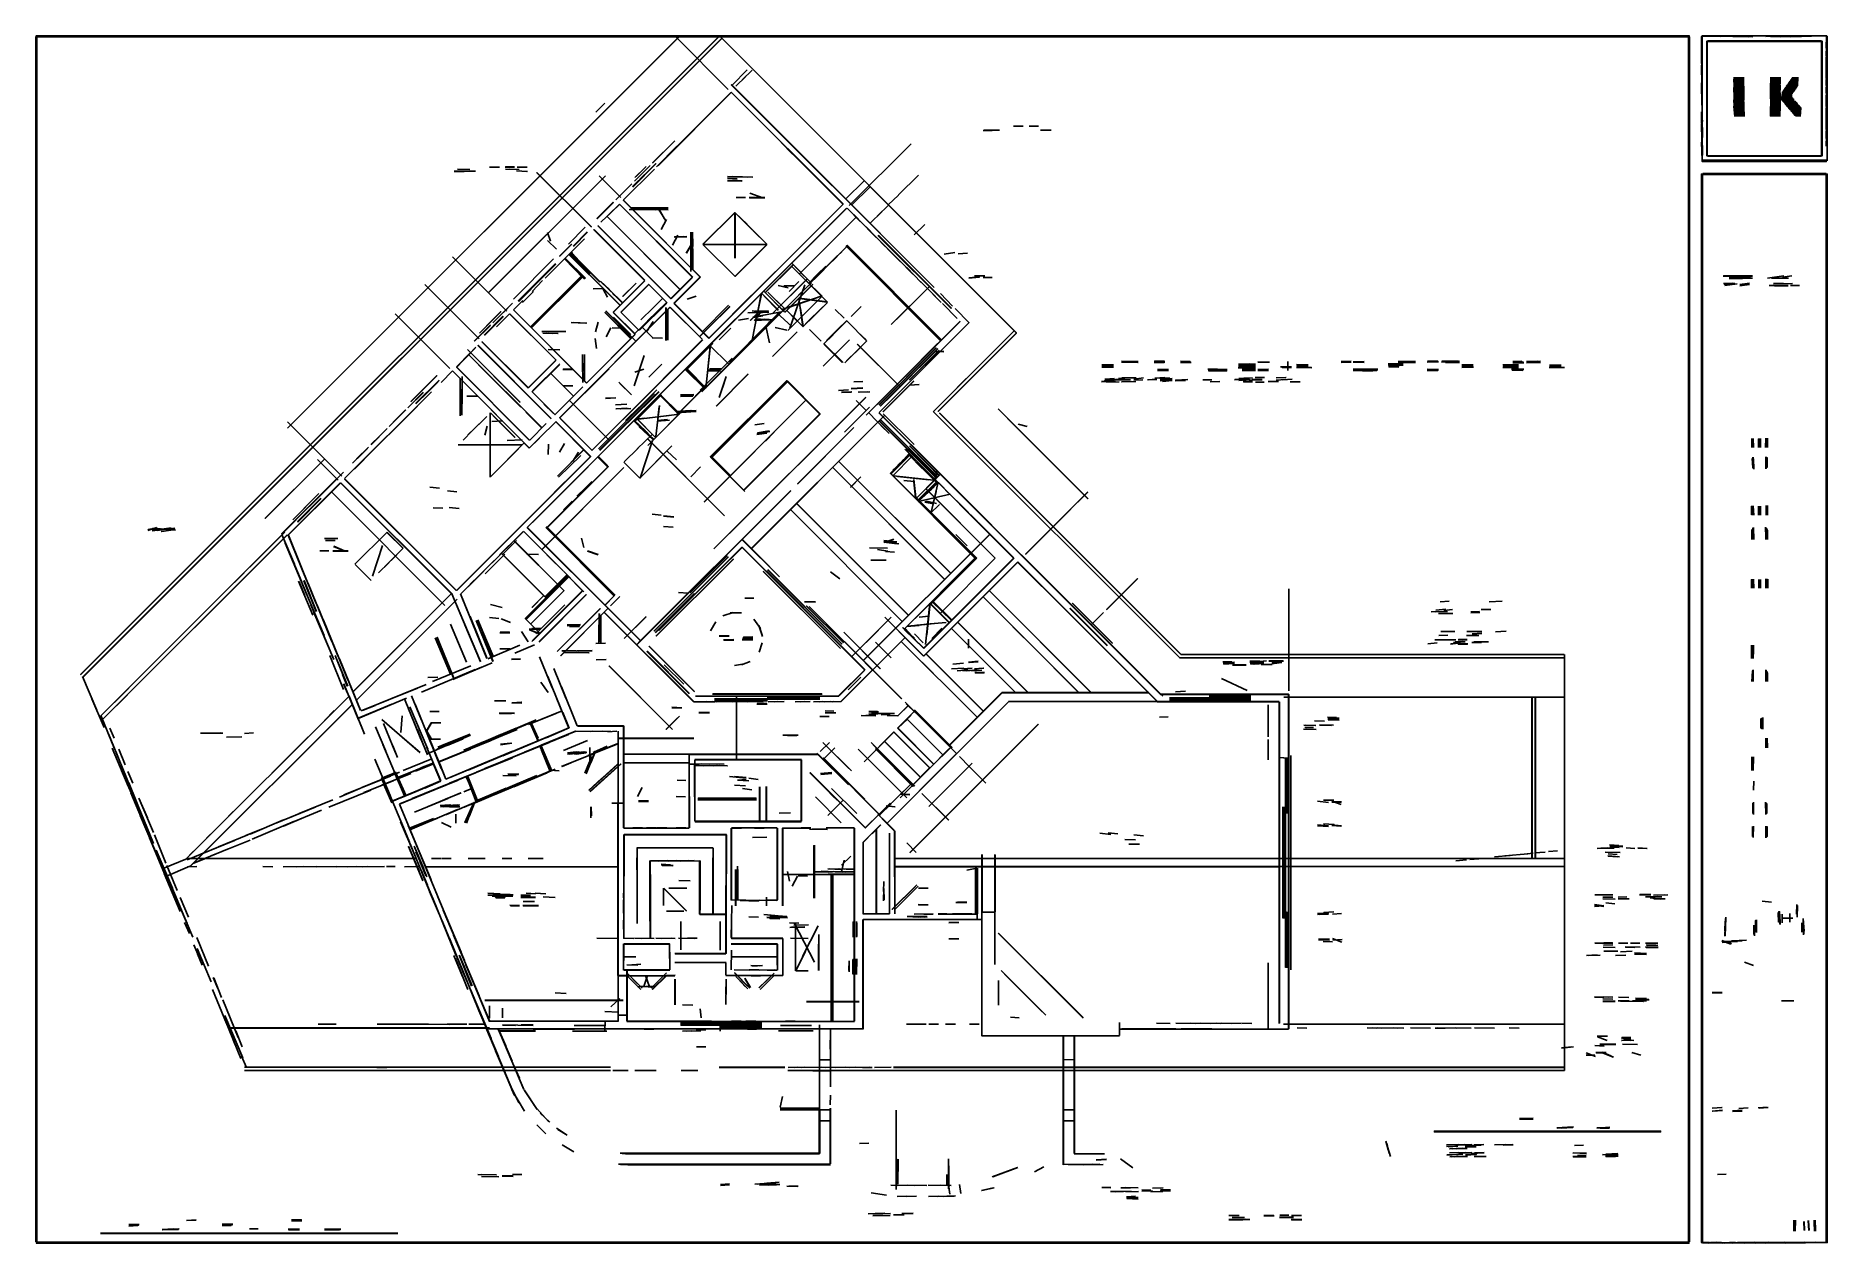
# Model space of a CAD drawing. Header units: metres. Extents: x 374 to 10618, y 110 to 7016.
import ezdxf

# ---------------------------------------------------------------- set-up
doc = ezdxf.new("R2010")
doc.units = ezdxf.units.M
doc.layers.add('DETECTED-LINES', color=7, linetype='Continuous')

msp = doc.modelspace()

# ---------------------------------------------------------------- linework, layer by layer
at = {"layer": 'DETECTED-LINES'}
for p, q in [((374, 7014), (9830, 7014)), ((374, 7013), (9831, 7013)), ((374, 7012), (9831, 7012)), ((374, 7011), (9831, 7011)), ((374, 117), (374, 7010)), ((375, 7015), (9830, 7015)), ((375, 117), (375, 7010)), ((376, 117), (376, 7016)), ((377, 117), (377, 7016)), ((378, 117), (378, 7016)), ((379, 117), (379, 7016)), ((380, 117), (380, 7016)), ((381, 7016), (9824, 7016)), ((630, 3362), (4284, 7016)), ((630, 3361), (4285, 7016)), ((643, 3349), (4297, 7003)), ((644, 3348), (4298, 7002)), ((1813, 4772), (4057, 7016)), ((1813, 4771), (4058, 7016)), ((4033, 7010), (4334, 6709)), ((4289, 7010), (5983, 5316)), ((4290, 7010), (5983, 5317)), ((9825, 117), (9825, 7016)), ((9826, 117), (9826, 7016)), ((9827, 117), (9827, 7016)), ((9828, 117), (9828, 7016)), ((9829, 117), (9829, 7016)), ((9830, 117), (9830, 7010)), ((9831, 117), (9831, 7010)), ((9900, 7013), (9903, 6903)), ((9900, 6983), (9903, 6877)), ((9901, 7015), (10166, 7011)), ((9901, 7014), (10010, 7012)), ((9901, 7011), (9903, 6931)), ((9902, 7016), (10616, 7016)), ((9902, 7014), (9903, 6958)), ((9904, 6298), (9904, 7015)), ((9929, 6328), (9929, 6987)), ((9930, 6327), (9930, 6988)), ((9931, 6327), (9931, 6988)), ((9932, 6327), (9932, 6988)), ((9933, 6988), (10585, 6988)), ((9933, 6987), (10585, 6987)), ((9933, 6986), (10585, 6986)), ((9933, 6985), (10585, 6985)), ((9933, 6984), (10585, 6984)), ((9958, 7015), (10192, 7011)), ((10268, 7012), (10489, 7015)), ((10296, 7011), (10493, 7014)), ((10353, 7011), (10617, 7015)), ((10409, 7011), (10471, 7012)), ((10586, 6327), (10586, 6988)), ((10587, 6327), (10587, 6988)), ((10588, 6327), (10588, 6988)), ((10589, 6328), (10589, 6987)), ((10590, 6329), (10590, 6986)), ((10613, 6902), (10616, 7015)), ((10613, 6946), (10615, 7015)), ((10613, 6862), (10617, 7004)), ((10618, 6300), (10618, 7014)), ((9900, 6962), (9903, 6849)), ((9900, 6933), (9903, 6823)), ((9900, 6913), (9903, 6685)), ((9901, 6880), (9903, 6744)), ((10613, 6832), (10617, 6964)), ((10613, 6803), (10617, 6945)), ((10613, 6771), (10617, 6913)), ((10613, 6732), (10617, 6874)), ((4356, 6734), (4441, 6822)), ((4378, 6728), (4435, 6784)), ((4414, 6764), (4471, 6820)), ((9900, 6848), (9903, 6620)), ((10085, 6769), (10095, 6560)), ((10086, 6779), (10089, 6694)), ((10086, 6762), (10139, 6766)), ((10087, 6779), (10092, 6637)), ((10088, 6779), (10096, 6554)), ((10090, 6779), (10098, 6554)), ((10091, 6779), (10099, 6554)), ((10092, 6779), (10100, 6554)), ((10094, 6779), (10106, 6554)), ((10094, 6776), (10102, 6554)), ((10095, 6779), (10107, 6554)), ((10098, 6779), (10103, 6646)), ((10100, 6779), (10107, 6570)), ((10101, 6779), (10109, 6554)), ((10102, 6779), (10110, 6554)), ((10103, 6779), (10111, 6554)), ((10105, 6779), (10112, 6554)), ((10107, 6779), (10115, 6554)), ((10108, 6779), (10116, 6554)), ((10109, 6779), (10117, 6554)), ((10110, 6779), (10118, 6554)), ((10111, 6779), (10119, 6554)), ((10113, 6779), (10121, 6554)), ((10114, 6779), (10122, 6554)), ((10115, 6779), (10123, 6554)), ((10116, 6779), (10124, 6554)), ((10117, 6779), (10125, 6554)), ((10118, 6779), (10126, 6554)), ((10119, 6779), (10127, 6554)), ((10121, 6779), (10129, 6554)), ((10122, 6779), (10130, 6554)), ((10123, 6779), (10131, 6554)), ((10124, 6779), (10132, 6554)), ((10125, 6779), (10133, 6554)), ((10126, 6779), (10134, 6554)), ((10127, 6779), (10135, 6554)), ((10128, 6779), (10136, 6554)), ((10129, 6779), (10133, 6654)), ((10130, 6779), (10138, 6554)), ((10131, 6779), (10139, 6554)), ((10133, 6779), (10141, 6554)), ((10134, 6779), (10142, 6554)), ((10135, 6779), (10143, 6554)), ((10137, 6779), (10142, 6648)), ((10138, 6779), (10140, 6708)), ((10140, 6779), (10141, 6678)), ((10294, 6655), (10296, 6779)), ((10294, 6556), (10297, 6779)), ((10294, 6714), (10295, 6779)), ((10295, 6554), (10299, 6779)), ((10296, 6554), (10300, 6779)), ((10297, 6554), (10301, 6779)), ((10299, 6554), (10303, 6779)), ((10300, 6554), (10304, 6779)), ((10302, 6554), (10305, 6779)), ((10304, 6554), (10308, 6779)), ((10304, 6620), (10306, 6764)), ((10306, 6554), (10310, 6779)), ((10307, 6554), (10311, 6779)), ((10309, 6554), (10313, 6779)), ((10310, 6554), (10318, 6779)), ((10313, 6770), (10320, 6554)), ((10314, 6779), (10315, 6725)), ((10315, 6779), (10323, 6554)), ((10318, 6706), (10320, 6779)), ((10319, 6677), (10321, 6779)), ((10320, 6763), (10323, 6590)), ((10322, 6779), (10326, 6554)), ((10323, 6779), (10327, 6554)), ((10324, 6779), (10328, 6568)), ((10324, 6676), (10328, 6779)), ((10326, 6779), (10328, 6641)), ((10327, 6659), (10331, 6779)), ((10328, 6554), (10336, 6779)), ((10328, 6613), (10333, 6779)), ((10328, 6601), (10334, 6779)), ((10328, 6701), (10330, 6779)), ((10329, 6554), (10337, 6779)), ((10330, 6554), (10338, 6779)), ((10332, 6554), (10339, 6775)), ((10333, 6554), (10340, 6779)), ((10334, 6554), (10342, 6779)), ((10335, 6556), (10346, 6779)), ((10337, 6613), (10343, 6779)), ((10339, 6554), (10347, 6779)), ((10340, 6670), (10344, 6779)), ((10341, 6554), (10349, 6779)), ((10343, 6554), (10350, 6778)), ((10399, 6601), (10410, 6763)), ((10400, 6600), (10411, 6764)), ((10401, 6599), (10413, 6767)), ((10402, 6598), (10414, 6768)), ((10403, 6597), (10416, 6771)), ((10405, 6594), (10417, 6773)), ((10406, 6593), (10419, 6775)), ((10407, 6592), (10420, 6777)), ((10408, 6591), (10421, 6778)), ((10417, 6684), (10422, 6779)), ((10418, 6685), (10423, 6779)), ((10423, 6692), (10423, 6763)), ((10424, 6694), (10424, 6779)), ((10425, 6695), (10425, 6779)), ((10427, 6698), (10427, 6779)), ((10428, 6700), (10428, 6779)), ((10429, 6701), (10429, 6779)), ((10430, 6703), (10430, 6779)), ((10431, 6704), (10432, 6779)), ((10432, 6705), (10433, 6779)), ((10433, 6707), (10434, 6779)), ((10436, 6711), (10441, 6779)), ((10436, 6721), (10436, 6779)), ((10437, 6713), (10441, 6777)), ((10439, 6779), (10440, 6717)), ((10441, 6718), (10441, 6769)), ((10442, 6720), (10442, 6779)), ((10443, 6721), (10443, 6779)), ((10446, 6726), (10446, 6779)), ((10448, 6729), (10451, 6779)), ((10613, 6688), (10617, 6830)), ((10613, 6642), (10617, 6784)), ((3923, 6266), (4349, 6692)), ((3924, 6266), (4350, 6692)), ((3932, 6273), (4352, 6693)), ((4350, 6736), (4898, 6188)), ((4350, 6693), (4991, 6052)), ((4351, 6737), (5512, 5576)), ((4351, 6736), (5511, 5576)), ((4351, 6693), (4991, 6053)), ((4352, 6737), (5204, 5885)), ((4353, 6692), (4990, 6055)), ((9900, 6748), (9902, 6620)), ((10085, 6720), (10090, 6555)), ((10086, 6731), (10092, 6554)), ((10098, 6699), (10103, 6554)), ((10108, 6716), (10114, 6554)), ((10297, 6556), (10298, 6659)), ((10304, 6749), (10306, 6694)), ((10311, 6614), (10314, 6722)), ((10312, 6695), (10314, 6621)), ((10312, 6554), (10316, 6664)), ((10313, 6732), (10314, 6676)), ((10320, 6648), (10322, 6713)), ((10320, 6677), (10322, 6605)), ((10335, 6554), (10345, 6746)), ((10336, 6554), (10344, 6714)), ((10337, 6554), (10343, 6683)), ((10340, 6554), (10344, 6659)), ((10344, 6554), (10350, 6733)), ((10346, 6554), (10350, 6690)), ((10347, 6554), (10351, 6680)), ((10361, 6646), (10363, 6696)), ((10363, 6644), (10366, 6700)), ((10367, 6639), (10369, 6704)), ((10368, 6638), (10372, 6709)), ((10368, 6648), (10371, 6707)), ((10371, 6634), (10376, 6714)), ((10375, 6683), (10375, 6630)), ((10376, 6713), (10377, 6627)), ((10377, 6716), (10379, 6625)), ((10378, 6717), (10380, 6624)), ((10380, 6626), (10385, 6727)), ((10380, 6643), (10380, 6720)), ((10381, 6623), (10386, 6729)), ((10381, 6662), (10381, 6722)), ((10382, 6621), (10388, 6731)), ((10383, 6620), (10389, 6733)), ((10384, 6619), (10390, 6734)), ((10384, 6665), (10387, 6730)), ((10385, 6619), (10391, 6736)), ((10385, 6618), (10391, 6732)), ((10386, 6617), (10392, 6737)), ((10387, 6615), (10394, 6740)), ((10388, 6614), (10395, 6741)), ((10389, 6613), (10396, 6743)), ((10390, 6612), (10397, 6744)), ((10391, 6611), (10399, 6747)), ((10391, 6612), (10398, 6746)), ((10392, 6610), (10400, 6748)), ((10394, 6607), (10402, 6751)), ((10394, 6613), (10401, 6750)), ((10395, 6606), (10402, 6745)), ((10396, 6605), (10403, 6753)), ((10397, 6604), (10405, 6756)), ((10398, 6602), (10406, 6757)), ((10399, 6614), (10402, 6670)), ((10402, 6657), (10408, 6760)), ((10402, 6603), (10410, 6723)), ((10404, 6595), (10410, 6684)), ((10414, 6600), (10414, 6667)), ((10414, 6584), (10418, 6663)), ((10415, 6582), (10419, 6661)), ((10416, 6605), (10419, 6662)), ((10613, 6611), (10617, 6753)), ((10613, 6571), (10617, 6704)), ((10613, 6543), (10617, 6685)), ((3577, 6580), (3627, 6630)), ((9900, 6581), (9905, 6525)), ((9900, 6572), (9903, 6346)), ((10085, 6649), (10090, 6554)), ((10085, 6614), (10089, 6554)), ((10091, 6636), (10094, 6554)), ((10101, 6634), (10105, 6554)), ((10314, 6554), (10316, 6636)), ((10315, 6554), (10318, 6655)), ((10317, 6570), (10319, 6643)), ((10320, 6619), (10321, 6554)), ((10322, 6554), (10325, 6631)), ((10338, 6554), (10341, 6626)), ((10348, 6554), (10350, 6633)), ((10412, 6586), (10412, 6638)), ((10413, 6585), (10413, 6653)), ((10416, 6581), (10421, 6658)), ((10418, 6579), (10422, 6658)), ((10421, 6575), (10421, 6625)), ((10422, 6574), (10422, 6644)), ((10423, 6580), (10424, 6656)), ((10424, 6582), (10425, 6655)), ((10426, 6569), (10426, 6653)), ((10427, 6568), (10432, 6643)), ((10428, 6623), (10429, 6566)), ((10431, 6563), (10432, 6629)), ((10433, 6561), (10433, 6645)), ((10434, 6560), (10434, 6644)), ((10435, 6569), (10435, 6643)), ((10435, 6559), (10439, 6638)), ((10438, 6639), (10440, 6554)), ((10439, 6625), (10441, 6554)), ((10440, 6637), (10442, 6554)), ((10442, 6567), (10442, 6634)), ((10443, 6554), (10443, 6633)), ((10444, 6554), (10444, 6632)), ((10445, 6554), (10445, 6631)), ((10446, 6629), (10448, 6556)), ((10448, 6562), (10451, 6623)), ((10448, 6554), (10453, 6621)), ((10449, 6554), (10454, 6620)), ((10451, 6554), (10455, 6619)), ((10452, 6554), (10456, 6617)), ((10453, 6554), (10457, 6616)), ((10454, 6556), (10458, 6615)), ((10454, 6554), (10459, 6614)), ((10455, 6554), (10459, 6613)), ((10456, 6554), (10460, 6611)), ((10458, 6554), (10462, 6610)), ((10459, 6554), (10463, 6609)), ((10459, 6556), (10462, 6608)), ((10460, 6554), (10464, 6608)), ((10461, 6554), (10465, 6607)), ((10462, 6554), (10466, 6605)), ((10464, 6554), (10467, 6604)), ((10613, 6509), (10617, 6651)), ((10613, 6480), (10617, 6622)), ((10614, 6498), (10617, 6573)), ((5791, 6475), (5842, 6475)), ((5797, 6476), (5885, 6476)), ((5964, 6499), (6021, 6499)), ((6054, 6500), (6107, 6500)), ((6120, 6477), (6180, 6477)), ((9900, 6513), (9903, 6322)), ((9901, 6546), (9903, 6411)), ((9905, 6491), (9905, 6435)), ((10613, 6449), (10617, 6543)), ((10613, 6428), (10617, 6522)), ((10613, 6393), (10617, 6484)), ((10613, 6384), (10617, 6468)), ((3901, 6288), (4029, 6416)), ((3901, 6289), (4028, 6416)), ((3903, 6289), (4029, 6415)), ((3923, 6267), (4040, 6384)), ((4637, 6405), (4702, 6340)), ((5026, 6046), (5379, 6399)), ((9900, 6407), (9903, 6305)), ((9905, 6389), (9905, 6333)), ((2786, 6254), (2856, 6252)), ((2968, 6264), (3025, 6264)), ((3058, 6265), (3112, 6265)), ((3059, 6266), (3111, 6266)), ((3059, 6254), (3138, 6251)), ((3081, 6254), (3138, 6252)), ((3126, 6265), (3184, 6265)), ((3126, 6264), (3183, 6264)), ((3734, 6077), (3911, 6254)), ((3787, 6152), (3921, 6286)), ((3788, 6151), (3922, 6285)), ((3798, 6184), (3888, 6274)), ((3800, 6205), (3857, 6261)), ((3808, 6212), (3864, 6269)), ((3862, 6229), (3919, 6285)), ((9900, 6304), (10617, 6304)), ((9900, 6303), (10617, 6303)), ((9900, 6302), (10617, 6302)), ((9900, 6301), (10617, 6301)), ((9901, 6300), (10617, 6300)), ((9902, 6299), (10617, 6299)), ((9903, 6298), (10615, 6298)), ((9933, 6330), (10585, 6330)), ((9933, 6329), (10585, 6329)), ((9933, 6328), (10585, 6328)), ((9933, 6327), (10585, 6327)), ((2767, 6242), (2887, 6242)), ((2767, 6241), (2888, 6241)), ((2767, 6240), (2823, 6240)), ((2963, 5546), (3632, 6215)), ((2963, 5547), (3631, 6215)), ((3122, 6244), (3185, 6240)), ((3123, 6243), (3181, 6239)), ((3238, 6235), (3551, 5922)), ((3239, 6235), (3551, 5923)), ((3595, 6215), (3719, 6091)), ((3690, 6078), (3782, 6170)), ((3690, 6077), (3782, 6169)), ((3786, 6154), (3861, 6227)), ((3800, 6166), (3855, 6222)), ((4329, 6199), (4385, 6197)), ((4329, 6187), (4413, 6186)), ((4330, 6211), (4444, 6207)), ((4330, 6201), (4385, 6199)), ((4355, 6186), (4412, 6185)), ((4356, 6211), (4475, 6207)), ((5005, 6081), (5112, 6188)), ((5039, 6047), (5145, 6153)), ((5308, 6106), (5421, 6219)), ((9900, 113), (9900, 6226)), ((9901, 112), (9901, 6227)), ((9902, 111), (9902, 6228)), ((9903, 110), (9903, 6228)), ((9904, 110), (9904, 6229)), ((9905, 110), (9905, 6229)), ((9906, 6229), (10612, 6229)), ((9906, 6228), (10612, 6228)), ((9906, 6227), (10612, 6227)), ((9906, 6226), (10612, 6226)), ((9906, 6225), (10612, 6225)), ((9906, 6224), (10612, 6224)), ((9906, 6223), (10612, 6223)), ((10613, 110), (10613, 6229)), ((10614, 110), (10614, 6229)), ((10615, 110), (10615, 6229)), ((10616, 111), (10616, 6228)), ((10617, 111), (10617, 6228)), ((10618, 112), (10618, 6227)), ((3583, 5970), (3677, 6064)), ((3583, 5971), (3676, 6064)), ((3584, 5970), (3677, 6063)), ((3606, 5950), (3712, 6052)), ((3624, 5968), (3713, 6054)), ((3649, 5993), (3710, 6052)), ((3711, 6053), (4130, 5634)), ((3712, 6054), (4131, 5635)), ((3733, 6077), (4174, 5636)), ((3733, 6076), (4174, 5635)), ((3733, 6075), (4173, 5635)), ((4222, 5286), (4990, 6054)), ((4222, 5285), (4989, 6052)), ((4379, 6092), (4432, 6092)), ((4454, 6091), (4542, 6091)), ((4455, 6090), (4542, 6090)), ((4457, 6116), (4532, 6089)), ((4480, 6089), (4541, 6089)), ((5185, 5984), (5252, 6049)), ((5249, 6049), (5307, 6105)), ((3183, 4203), (5011, 6031)), ((3184, 4203), (5012, 6031)), ((3640, 5984), (4059, 5565)), ((3641, 5982), (4059, 5564)), ((3745, 4766), (5010, 6031)), ((3767, 6023), (3920, 6021)), ((3775, 6032), (3991, 6032)), ((3775, 6031), (3991, 6031)), ((3777, 6033), (3990, 6033)), ((3807, 6023), (3990, 6020)), ((3937, 6023), (3976, 5958)), ((3938, 6023), (3970, 5969)), ((3951, 5908), (3980, 5965)), ((4189, 5822), (4373, 6006)), ((4189, 5824), (4371, 6006)), ((4250, 5884), (4371, 6005)), ((4372, 5745), (4372, 6006)), ((4373, 5745), (4373, 6005)), ((4374, 6003), (4441, 5938)), ((4389, 5988), (4474, 5905)), ((4430, 5947), (4516, 5863)), ((4739, 5653), (5065, 5979)), ((4740, 5653), (5066, 5979)), ((5014, 6031), (5088, 5954)), ((5051, 5994), (5163, 5879)), ((5081, 5964), (5180, 5862)), ((5143, 5943), (5213, 6011)), ((3287, 5629), (3512, 5854)), ((3300, 5846), (3351, 5795)), ((3301, 5891), (3318, 5841)), ((3420, 5825), (3516, 5921)), ((3447, 5813), (3526, 5895)), ((3447, 5812), (3528, 5893)), ((3448, 5811), (3529, 5892)), ((3466, 5832), (3526, 5892)), ((3564, 5908), (3855, 5617)), ((3566, 5909), (3856, 5619)), ((3576, 5897), (3633, 5841)), ((3587, 5931), (4007, 5511)), ((3587, 5930), (4006, 5511)), ((3588, 5931), (4007, 5512)), ((3928, 5883), (3981, 5830)), ((4014, 5818), (4045, 5875)), ((4024, 5865), (4096, 5867)), ((4026, 5866), (4095, 5868)), ((4027, 5867), (4077, 5868)), ((4119, 5668), (4119, 5893)), ((4120, 5669), (4120, 5893)), ((4128, 5677), (4131, 5855)), ((4129, 5742), (4129, 5893)), ((4130, 5799), (4130, 5892)), ((4474, 5903), (4555, 5824)), ((5122, 5923), (5233, 5809)), ((5190, 5874), (5608, 5456)), ((5191, 5874), (5609, 5456)), ((5192, 5875), (5610, 5457)), ((5193, 5875), (5610, 5458)), ((5200, 5844), (5284, 5758)), ((5396, 5878), (5457, 5937)), ((2757, 5752), (3068, 5441)), ((3105, 5510), (3335, 5740)), ((3368, 5754), (3439, 5825)), ((3368, 5755), (3438, 5825)), ((3397, 5741), (3448, 5687)), ((3402, 5745), (3518, 5629)), ((3422, 5766), (3539, 5649)), ((3423, 5767), (3714, 5476)), ((3424, 5768), (3540, 5652)), ((3424, 5767), (3716, 5475)), ((3427, 5771), (3544, 5654)), ((3428, 5771), (3544, 5655)), ((3430, 5770), (3544, 5656)), ((3431, 5776), (3485, 5724)), ((3431, 5775), (3600, 5606)), ((3436, 5776), (3580, 5627)), ((3437, 5778), (3474, 5715)), ((3446, 5765), (3477, 5712)), ((3460, 5750), (3490, 5699)), ((3468, 5743), (3526, 5683)), ((3469, 5738), (3602, 5609)), ((4093, 5773), (4130, 5834)), ((4095, 5773), (4130, 5832)), ((4131, 5682), (4131, 5798)), ((4188, 5823), (4556, 5823)), ((4188, 5822), (4556, 5822)), ((4191, 5821), (4373, 5639)), ((4372, 5639), (4554, 5821)), ((4373, 5641), (4553, 5821)), ((4374, 5640), (4555, 5821)), ((4797, 5596), (5016, 5815)), ((4885, 5686), (4942, 5742)), ((4900, 5698), (4957, 5754)), ((4931, 5732), (4988, 5788)), ((4934, 5735), (4984, 5781)), ((5006, 5814), (5548, 5272)), ((5007, 5815), (5549, 5273)), ((5008, 5816), (5550, 5274)), ((5008, 5815), (5551, 5272)), ((5011, 5819), (5553, 5277)), ((5013, 5819), (5554, 5278)), ((5013, 5808), (5548, 5273)), ((5235, 5809), (5319, 5723)), ((5270, 5774), (5354, 5688)), ((5568, 5768), (5630, 5777)), ((5649, 5769), (5702, 5773)), ((3133, 5500), (3346, 5713)), ((3135, 5497), (3348, 5710)), ((3181, 5544), (3293, 5659)), ((3204, 5353), (3495, 5644)), ((3205, 5347), (3503, 5645)), ((3205, 5352), (3496, 5643)), ((3206, 5346), (3504, 5644)), ((3207, 5345), (3505, 5643)), ((3210, 5347), (3505, 5642)), ((3278, 5639), (3348, 5709)), ((3283, 5646), (3347, 5712)), ((3419, 5720), (3499, 5635)), ((3431, 5708), (3500, 5635)), ((3445, 5694), (3511, 5624)), ((3463, 5682), (3517, 5628)), ((3471, 5730), (3540, 5661)), ((3537, 5674), (3592, 5616)), ((4006, 5513), (4130, 5637)), ((4023, 5486), (4172, 5635)), ((4024, 5484), (4175, 5635)), ((4118, 5693), (4175, 5636)), ((4358, 5423), (4579, 5644)), ((4544, 5548), (4704, 5708)), ((4545, 5548), (4704, 5707)), ((4546, 5547), (4706, 5707)), ((4695, 5698), (4901, 5492)), ((4696, 5699), (4902, 5493)), ((4697, 5715), (4768, 5642)), ((4698, 5715), (4800, 5610)), ((4792, 5600), (4845, 5652)), ((4825, 5623), (4882, 5679)), ((4842, 5650), (4892, 5699)), ((4844, 5645), (4898, 5698)), ((5308, 5736), (5389, 5653)), ((5354, 5690), (5437, 5605)), ((5709, 5632), (5772, 5638)), ((5709, 5629), (5769, 5635)), ((5742, 5644), (5801, 5644)), ((10024, 5641), (10092, 5641)), ((10025, 5642), (10191, 5642)), ((10026, 5643), (10191, 5643)), ((10027, 5644), (10145, 5644)), ((10099, 5632), (10158, 5641)), ((10102, 5639), (10175, 5640)), ((10276, 5629), (10370, 5644)), ((10363, 5636), (10416, 5644)), ((2598, 5594), (2910, 5282)), ((3133, 5499), (3234, 5597)), ((3136, 5496), (3207, 5567)), ((3157, 5490), (3219, 5552)), ((3166, 5501), (3220, 5554)), ((3211, 5577), (3269, 5632)), ((3212, 5554), (3272, 5616)), ((3561, 5568), (3615, 5571)), ((3603, 5613), (3654, 5565)), ((3603, 5612), (3723, 5496)), ((3603, 5611), (3730, 5489)), ((3616, 5571), (3643, 5521)), ((3672, 5542), (3729, 5488)), ((3675, 5435), (3857, 5617)), ((3675, 5436), (3856, 5617)), ((3677, 5435), (3856, 5614)), ((3678, 5538), (3728, 5487)), ((3720, 5435), (3880, 5595)), ((3720, 5434), (3880, 5594)), ((3729, 5524), (3807, 5602)), ((3730, 5524), (3807, 5601)), ((3878, 5595), (3984, 5489)), ((4008, 5512), (4129, 5633)), ((4468, 5266), (4521, 5539)), ((4488, 5362), (4523, 5541)), ((4525, 5542), (4621, 5446)), ((4535, 5557), (4656, 5436)), ((4538, 5555), (4656, 5437)), ((4560, 5550), (4656, 5457)), ((4586, 5427), (4786, 5627)), ((4587, 5427), (4786, 5626)), ((4619, 5587), (4676, 5575)), ((4650, 5444), (4793, 5587)), ((4652, 5586), (4711, 5586)), ((4652, 5585), (4710, 5585)), ((4657, 5436), (4817, 5596)), ((4657, 5435), (4817, 5595)), ((4658, 5435), (4818, 5595)), ((4659, 5435), (4818, 5594)), ((4682, 5554), (4738, 5610)), ((4685, 5344), (4771, 5592)), ((4736, 5532), (4809, 5603)), ((4777, 5619), (4870, 5526)), ((5266, 5365), (5482, 5581)), ((5296, 5394), (5484, 5582)), ((5434, 5610), (5518, 5524)), ((5455, 5590), (5552, 5490)), ((5547, 5543), (5617, 5470)), ((5791, 5633), (5843, 5633)), ((10025, 5600), (10090, 5600)), ((10028, 5593), (10079, 5601)), ((10032, 5587), (10104, 5598)), ((10057, 5631), (10179, 5631)), ((10057, 5629), (10191, 5629)), ((10058, 5628), (10134, 5628)), ((10118, 5585), (10173, 5593)), ((10119, 5593), (10173, 5601)), ((10287, 5588), (10395, 5588)), ((10299, 5630), (10396, 5630)), ((10312, 5599), (10369, 5600)), ((10313, 5598), (10419, 5599)), ((10317, 5587), (10395, 5587)), ((10317, 5586), (10395, 5586)), ((10408, 5587), (10460, 5587)), ((2911, 5315), (3035, 5439)), ((2913, 5318), (3035, 5440)), ((2952, 5358), (3034, 5440)), ((2987, 5375), (3099, 5487)), ((3048, 5434), (3100, 5487)), ((3106, 5448), (3159, 5503)), ((3106, 5449), (3524, 5031)), ((3107, 5446), (3523, 5030)), ((3369, 4831), (4002, 5464)), ((3369, 4830), (4002, 5463)), ((3370, 4833), (4000, 5463)), ((3627, 5434), (3771, 5290)), ((3627, 5433), (3773, 5287)), ((3628, 5435), (3778, 5285)), ((3633, 5441), (3783, 5291)), ((3634, 5442), (3808, 5268)), ((3634, 5441), (3806, 5269)), ((3675, 5434), (3800, 5309)), ((3676, 5435), (3801, 5310)), ((3676, 5434), (3801, 5309)), ((3678, 5434), (3801, 5311)), ((3721, 5434), (3825, 5330)), ((3827, 5332), (3982, 5487)), ((3834, 5391), (3905, 5460)), ((3835, 5348), (3950, 5460)), ((3872, 5385), (3982, 5492)), ((3881, 5438), (3960, 5515)), ((3977, 5274), (3977, 5462)), ((3978, 5274), (3978, 5461)), ((3979, 5278), (3979, 5460)), ((3987, 5278), (3987, 5452)), ((3988, 5275), (3988, 5452)), ((3989, 5275), (3989, 5449)), ((4001, 5464), (4185, 5280)), ((4002, 5462), (4184, 5280)), ((4023, 5485), (4223, 5285)), ((4023, 5484), (4221, 5286)), ((4024, 5486), (4224, 5286)), ((4099, 5510), (4151, 5527)), ((4168, 5295), (4342, 5469)), ((4169, 5295), (4342, 5468)), ((4169, 5294), (4342, 5467)), ((4181, 4981), (4657, 5457)), ((4183, 4980), (4661, 5458)), ((4184, 5323), (4336, 5475)), ((4225, 5349), (4342, 5466)), ((4348, 5147), (4658, 5457)), ((4354, 5152), (4660, 5458)), ((4446, 5432), (4565, 5436)), ((4458, 5431), (4525, 5433)), ((4459, 5388), (4512, 5441)), ((4460, 5387), (4513, 5440)), ((4468, 5277), (4629, 5438)), ((4470, 5442), (4530, 5434)), ((4474, 5407), (4639, 5437)), ((4482, 5440), (4559, 5441)), ((4482, 5438), (4532, 5433)), ((4482, 5435), (4559, 5437)), ((4483, 5385), (4521, 5439)), ((4485, 5441), (4564, 5442)), ((4539, 5345), (4630, 5436)), ((4540, 5526), (4619, 5445)), ((4568, 5373), (4630, 5435)), ((4577, 5385), (4630, 5437)), ((4596, 5514), (4655, 5457)), ((4610, 5434), (4697, 5353)), ((4641, 5450), (4802, 5506)), ((4649, 5443), (4705, 5501)), ((4669, 5445), (4730, 5386)), ((4672, 5460), (4870, 5528)), ((4674, 5331), (4870, 5527)), ((4692, 5348), (4867, 5523)), ((4738, 5514), (4760, 5353)), ((4739, 5515), (4815, 5505)), ((4739, 5514), (4900, 5492)), ((4747, 5456), (4762, 5353)), ((4775, 5368), (4887, 5477)), ((4775, 5367), (4857, 5447)), ((4796, 5508), (4900, 5494)), ((4802, 5395), (4901, 5491)), ((4946, 5451), (4997, 5401)), ((5037, 5411), (5093, 5468)), ((5559, 5485), (5643, 5399)), ((5632, 5456), (5711, 5374)), ((2429, 5426), (2742, 5113)), ((2881, 5269), (2974, 5362)), ((2883, 5269), (2974, 5360)), ((2938, 5304), (3046, 5412)), ((2940, 5303), (3048, 5411)), ((2942, 5304), (3048, 5410)), ((2950, 5315), (3004, 5368)), ((2977, 5342), (3029, 5393)), ((2989, 5357), (3045, 5412)), ((3009, 5352), (3083, 5426)), ((3082, 5426), (3206, 5302)), ((3084, 5426), (3349, 5161)), ((3084, 5425), (3349, 5160)), ((3085, 5426), (3350, 5161)), ((3436, 5377), (3516, 5373)), ((3451, 5377), (3525, 5373)), ((3574, 5322), (3590, 5378)), ((3636, 5295), (3663, 5345)), ((3669, 5345), (3719, 5343)), ((3678, 5406), (3777, 5307)), ((3798, 5311), (3908, 5418)), ((3840, 5352), (3905, 5287)), ((3867, 5323), (3904, 5382)), ((4282, 5277), (4348, 5343)), ((4283, 5279), (4344, 5340)), ((4392, 5389), (4449, 5400)), ((4452, 5260), (4567, 5372)), ((4471, 5277), (4522, 5327)), ((4477, 5405), (4532, 5414)), ((4483, 5388), (4565, 5391)), ((4493, 5397), (4592, 5390)), ((4526, 5333), (4576, 5384)), ((4532, 5330), (4571, 5381)), ((4542, 5395), (4593, 5391)), ((4548, 5356), (4570, 5260)), ((4602, 5347), (4669, 5333)), ((4694, 5418), (4762, 5352)), ((4760, 5352), (4823, 5413)), ((4799, 5337), (4866, 5270)), ((4880, 5254), (5012, 5386)), ((4896, 5273), (4974, 5349)), ((4932, 5309), (5012, 5387)), ((4961, 5338), (5011, 5387)), ((5011, 5386), (5127, 5270)), ((5123, 4846), (5660, 5383)), ((5183, 4905), (5660, 5382)), ((5197, 4861), (5712, 5376)), ((5376, 5041), (5712, 5377)), ((5507, 4868), (5970, 5331)), ((5508, 4868), (5969, 5329)), ((2779, 5119), (2891, 5235)), ((2831, 5172), (2887, 5229)), ((2901, 5245), (3321, 4825)), ((2902, 5246), (3321, 4827)), ((2903, 5246), (3321, 4828)), ((2924, 5267), (3190, 5001)), ((2924, 5266), (3189, 5001)), ((2925, 5268), (3191, 5002)), ((2927, 5265), (3188, 5004)), ((3267, 5325), (3404, 5325)), ((3273, 5315), (3329, 5313)), ((3282, 5324), (3405, 5324)), ((3292, 5315), (3362, 5313)), ((3306, 5315), (3359, 5314)), ((3523, 5029), (3802, 5308)), ((3524, 5029), (3802, 5307)), ((3525, 5032), (3802, 5309)), ((3554, 4645), (4187, 5278)), ((3572, 5284), (3581, 5227)), ((3731, 4820), (4188, 5277)), ((3736, 4828), (4187, 5279)), ((3899, 5289), (3957, 5287)), ((4092, 5104), (4246, 5258)), ((4093, 5103), (4246, 5256)), ((4094, 5105), (4242, 5253)), ((4206, 5000), (4233, 5251)), ((4215, 5090), (4230, 5238)), ((4227, 5247), (4338, 5136)), ((4340, 5147), (4480, 5287)), ((4587, 5182), (4727, 5322)), ((4876, 5126), (5027, 5277)), ((4880, 5257), (4990, 5147)), ((4881, 5254), (4933, 5305)), ((4881, 5253), (4986, 5148)), ((5001, 5146), (5127, 5272)), ((5060, 5202), (5127, 5271)), ((5071, 5253), (5318, 5006)), ((5072, 5323), (5122, 5277)), ((5072, 5253), (5298, 5027)), ((5196, 4905), (5523, 5232)), ((5197, 4904), (5525, 5232)), ((5203, 4898), (5532, 5227)), ((5204, 4897), (5533, 5226)), ((5239, 4931), (5533, 5225)), ((5343, 5068), (5531, 5256)), ((5353, 5064), (5521, 5232)), ((5533, 4868), (5983, 5318)), ((5534, 4868), (5982, 5316)), ((5534, 4867), (5982, 5315)), ((2779, 5122), (3198, 4703)), ((2780, 5122), (2858, 5203)), ((2808, 5149), (2857, 5199)), ((2842, 5222), (3144, 4920)), ((2842, 5221), (3144, 4919)), ((2849, 5193), (3269, 4773)), ((2906, 5135), (3098, 4943)), ((3189, 5003), (3347, 5161)), ((3189, 5002), (3347, 5160)), ((3190, 5002), (3348, 5160)), ((3192, 5003), (3348, 5159)), ((3211, 4979), (3367, 5135)), ((3211, 4980), (3365, 5134)), ((3212, 4979), (3368, 5135)), ((3217, 4987), (3370, 5140)), ((3303, 5221), (3370, 5220)), ((3501, 5193), (3502, 5096)), ((3501, 5152), (3503, 5033)), ((3511, 5193), (3512, 5081)), ((3511, 5135), (3512, 5040)), ((3796, 5014), (3853, 5188)), ((3879, 5064), (3953, 5138)), ((4173, 4990), (4356, 5173)), ((4173, 4989), (4318, 5134)), ((5010, 5157), (5067, 5213)), ((5200, 4908), (5427, 5135)), ((5370, 5048), (5540, 5218)), ((5371, 5047), (5541, 5217)), ((5428, 5119), (5525, 5216)), ((5516, 5211), (5566, 5209)), ((5517, 5212), (5567, 5210)), ((6470, 5135), (6536, 5135)), ((6470, 5134), (6536, 5134)), ((6470, 5133), (6536, 5133)), ((6470, 5131), (6536, 5132)), ((6470, 5129), (6535, 5129)), ((6470, 5127), (6535, 5127)), ((6470, 5126), (6525, 5126)), ((6470, 5124), (6536, 5124)), ((6473, 5122), (6529, 5122)), ((6484, 5130), (6535, 5130)), ((6583, 5153), (6677, 5153)), ((6583, 5152), (6677, 5151)), ((6583, 5150), (6677, 5148)), ((6583, 5149), (6676, 5147)), ((6584, 5155), (6642, 5154)), ((6769, 5150), (6830, 5150)), ((6769, 5149), (6830, 5148)), ((6769, 5147), (6825, 5147)), ((6770, 5153), (6830, 5151)), ((6771, 5155), (6829, 5155)), ((6772, 5153), (6830, 5152)), ((6920, 5154), (6976, 5153)), ((6920, 5152), (6977, 5152)), ((6920, 5151), (6978, 5150)), ((6920, 5149), (6979, 5148)), ((6920, 5148), (6980, 5147)), ((6921, 5155), (6975, 5154)), ((7251, 5138), (7316, 5139)), ((7251, 5137), (7349, 5137)), ((7251, 5136), (7349, 5135)), ((7251, 5135), (7315, 5134)), ((7251, 5120), (7349, 5122)), ((7252, 5132), (7349, 5132)), ((7252, 5131), (7349, 5129)), ((7252, 5129), (7349, 5127)), ((7252, 5127), (7305, 5127)), ((7252, 5126), (7349, 5126)), ((7252, 5125), (7349, 5125)), ((7252, 5122), (7349, 5124)), ((7254, 5122), (7349, 5123)), ((7283, 5131), (7349, 5130)), ((7362, 5152), (7428, 5150)), ((7362, 5149), (7428, 5149)), ((7492, 5123), (7554, 5123)), ((7498, 5121), (7554, 5122)), ((7533, 5101), (7533, 5154)), ((7584, 5136), (7650, 5134)), ((7584, 5135), (7647, 5134)), ((7585, 5132), (7650, 5133)), ((7585, 5131), (7650, 5131)), ((7585, 5130), (7650, 5129)), ((7585, 5129), (7650, 5128)), ((7585, 5128), (7650, 5127)), ((7585, 5127), (7650, 5126)), ((7585, 5126), (7650, 5125)), ((7585, 5125), (7650, 5124)), ((7585, 5123), (7650, 5122)), ((7585, 5122), (7650, 5121)), ((7838, 5154), (7895, 5155)), ((7838, 5152), (7896, 5153)), ((7838, 5150), (7896, 5151)), ((7838, 5148), (7896, 5149)), ((7908, 5152), (7971, 5153)), ((7908, 5151), (7971, 5151)), ((7908, 5150), (7964, 5150)), ((7908, 5149), (7971, 5148)), ((8107, 5139), (8193, 5139)), ((8107, 5138), (8189, 5138)), ((8108, 5136), (8193, 5138)), ((8108, 5137), (8189, 5135)), ((8108, 5134), (8193, 5134)), ((8109, 5131), (8193, 5132)), ((8109, 5130), (8170, 5129)), ((8110, 5128), (8170, 5128)), ((8110, 5126), (8169, 5125)), ((8110, 5125), (8168, 5123)), ((8111, 5124), (8168, 5122)), ((8111, 5122), (8168, 5120)), ((8118, 5133), (8171, 5133)), ((8164, 5151), (8263, 5153)), ((8164, 5150), (8263, 5149)), ((8164, 5148), (8263, 5148)), ((8164, 5147), (8263, 5147)), ((8165, 5154), (8263, 5154)), ((8165, 5152), (8261, 5153)), ((8205, 5151), (8263, 5150)), ((8331, 5150), (8394, 5153)), ((8331, 5149), (8395, 5152)), ((8332, 5155), (8392, 5155)), ((8340, 5152), (8390, 5154)), ((8412, 5151), (8516, 5153)), ((8412, 5150), (8516, 5152)), ((8414, 5153), (8515, 5155)), ((8415, 5155), (8510, 5155)), ((8435, 5149), (8516, 5150)), ((8435, 5148), (8516, 5149)), ((8435, 5147), (8516, 5147)), ((8528, 5134), (8594, 5135)), ((8528, 5133), (8594, 5133)), ((8528, 5130), (8594, 5130)), ((8528, 5129), (8594, 5129)), ((8528, 5128), (8594, 5128)), ((8528, 5127), (8594, 5127)), ((8528, 5126), (8594, 5125)), ((8528, 5123), (8585, 5126)), ((8528, 5122), (8594, 5124)), ((8528, 5120), (8594, 5122)), ((8541, 5131), (8594, 5132)), ((8764, 5135), (8852, 5134)), ((8764, 5121), (8852, 5126)), ((8765, 5133), (8852, 5133)), ((8765, 5131), (8852, 5131)), ((8765, 5130), (8852, 5130)), ((8765, 5126), (8852, 5129)), ((8765, 5127), (8830, 5129)), ((8765, 5124), (8852, 5127)), ((8765, 5122), (8851, 5126)), ((8767, 5121), (8852, 5124)), ((8786, 5132), (8852, 5132)), ((8820, 5153), (8872, 5155)), ((8820, 5150), (8878, 5152)), ((8820, 5148), (8880, 5150)), ((8820, 5147), (8883, 5147)), ((8820, 5146), (8884, 5146)), ((8898, 5154), (8960, 5155)), ((8898, 5152), (8979, 5153)), ((8898, 5149), (8979, 5151)), ((8898, 5148), (8979, 5149)), ((8898, 5146), (8979, 5148)), ((8919, 5153), (8978, 5155)), ((9031, 5132), (9096, 5133)), ((9031, 5130), (9096, 5131)), ((9031, 5129), (9096, 5129)), ((9031, 5128), (9096, 5128)), ((9031, 5125), (9096, 5127)), ((9031, 5124), (9096, 5126)), ((9031, 5123), (9096, 5125)), ((9031, 5122), (9096, 5122)), ((2519, 4924), (2668, 5073)), ((2519, 4923), (2669, 5073)), ((2546, 4912), (2680, 5046)), ((2547, 4911), (2681, 5045)), ((2547, 4912), (2666, 5031)), ((2614, 4976), (2672, 5034)), ((2692, 5033), (2756, 5099)), ((2757, 5099), (3198, 4658)), ((2779, 5121), (3198, 4702)), ((2779, 5120), (3197, 4702)), ((2800, 4846), (2800, 5057)), ((2801, 4842), (2801, 5057)), ((2810, 4925), (2812, 5067)), ((2810, 4861), (2813, 5042)), ((2988, 5052), (3148, 4892)), ((3317, 5087), (3449, 4955)), ((3370, 4830), (3652, 5112)), ((3387, 5107), (3447, 5107)), ((3388, 5108), (3447, 5108)), ((3389, 5109), (3445, 5109)), ((3708, 5034), (3759, 4984)), ((3713, 5028), (3780, 4963)), ((3799, 5093), (3850, 5109)), ((4090, 5108), (4166, 5034)), ((4090, 5107), (4199, 4998)), ((4090, 5106), (4199, 4997)), ((4092, 5109), (4201, 5000)), ((4093, 5109), (4195, 5007)), ((4095, 5113), (4207, 5001)), ((4098, 5109), (4207, 5000)), ((4100, 5109), (4208, 5001)), ((4100, 5106), (4203, 4999)), ((4215, 5103), (4288, 5103)), ((4215, 5100), (4289, 5100)), ((4227, 5110), (4295, 5110)), ((4228, 5111), (4296, 5111)), ((4231, 4606), (4669, 5044)), ((4231, 4607), (4668, 5044)), ((4232, 4606), (4670, 5044)), ((4233, 4605), (4671, 5043)), ((4235, 4608), (4666, 5039)), ((4236, 4602), (4674, 5040)), ((4237, 4602), (4674, 5039)), ((4254, 5052), (4307, 5106)), ((4264, 4898), (4448, 5082)), ((4266, 4898), (4448, 5080)), ((4282, 4948), (4321, 5068)), ((4301, 5003), (4322, 5068)), ((4667, 5044), (4858, 4853)), ((4670, 5043), (4859, 4854)), ((4671, 5039), (4854, 4856)), ((4672, 5042), (4858, 4856)), ((5052, 5036), (5103, 5039)), ((5218, 4865), (5395, 5042)), ((5220, 4865), (5395, 5040)), ((5373, 5018), (5426, 5021)), ((5643, 5005), (5694, 5056)), ((6468, 5038), (6543, 5042)), ((6468, 5037), (6543, 5041)), ((6470, 5121), (6536, 5121)), ((6470, 5120), (6536, 5120)), ((6484, 5040), (6543, 5043)), ((6485, 5041), (6543, 5044)), ((6486, 5043), (6543, 5046)), ((6487, 5052), (6543, 5055)), ((6487, 5050), (6543, 5053)), ((6487, 5049), (6634, 5049)), ((6487, 5045), (6578, 5048)), ((6497, 5036), (6548, 5038)), ((6498, 5035), (6569, 5037)), ((6548, 5050), (6601, 5052)), ((6566, 5056), (6625, 5059)), ((6583, 5037), (6638, 5039)), ((6584, 5036), (6665, 5039)), ((6585, 5060), (6667, 5060)), ((6653, 5052), (6708, 5060)), ((6654, 5047), (6705, 5049)), ((6732, 5049), (6785, 5052)), ((6735, 5048), (6785, 5051)), ((6773, 5057), (6831, 5061)), ((6789, 5107), (6852, 5108)), ((6789, 5105), (6852, 5107)), ((6789, 5104), (6852, 5106)), ((6789, 5103), (6852, 5103)), ((6789, 5101), (6852, 5102)), ((6801, 5058), (6856, 5059)), ((6803, 5055), (6857, 5058)), ((6803, 5054), (6872, 5056)), ((6803, 5042), (6872, 5045)), ((6804, 5052), (6859, 5055)), ((6804, 5050), (6872, 5054)), ((6804, 5051), (6859, 5054)), ((6804, 5049), (6872, 5053)), ((6804, 5048), (6872, 5052)), ((6804, 5046), (6872, 5048)), ((6816, 5044), (6872, 5046)), ((6817, 5039), (6872, 5044)), ((6889, 5042), (6948, 5045)), ((6890, 5044), (6948, 5046)), ((6891, 5047), (6962, 5050)), ((7047, 5048), (7099, 5048)), ((7077, 5109), (7131, 5109)), ((7078, 5108), (7150, 5108)), ((7078, 5107), (7186, 5107)), ((7078, 5106), (7155, 5106)), ((7079, 5105), (7186, 5105)), ((7079, 5104), (7186, 5104)), ((7080, 5102), (7176, 5103)), ((7080, 5101), (7186, 5101)), ((7081, 5100), (7185, 5100)), ((7089, 5036), (7145, 5038)), ((7128, 5102), (7184, 5102)), ((7229, 5049), (7311, 5051)), ((7230, 5050), (7309, 5052)), ((7250, 5116), (7349, 5116)), ((7251, 5119), (7349, 5119)), ((7251, 5117), (7349, 5117)), ((7253, 5056), (7305, 5057)), ((7253, 5053), (7305, 5056)), ((7253, 5052), (7306, 5054)), ((7253, 5045), (7317, 5050)), ((7253, 5046), (7312, 5050)), ((7273, 5115), (7349, 5115)), ((7273, 5114), (7349, 5114)), ((7273, 5113), (7349, 5113)), ((7273, 5112), (7349, 5112)), ((7273, 5111), (7349, 5111)), ((7273, 5110), (7349, 5110)), ((7273, 5108), (7349, 5109)), ((7273, 5106), (7329, 5106)), ((7273, 5103), (7349, 5104)), ((7273, 5101), (7349, 5102)), ((7276, 5120), (7349, 5120)), ((7278, 5040), (7332, 5039)), ((7279, 5038), (7332, 5038)), ((7281, 5036), (7332, 5036)), ((7282, 5058), (7332, 5060)), ((7313, 5047), (7386, 5049)), ((7329, 5050), (7386, 5050)), ((7347, 5061), (7400, 5061)), ((7348, 5062), (7398, 5062)), ((7348, 5035), (7398, 5035)), ((7362, 5108), (7424, 5109)), ((7362, 5104), (7424, 5107)), ((7362, 5103), (7424, 5105)), ((7362, 5102), (7424, 5102)), ((7422, 5039), (7481, 5039)), ((7423, 5038), (7481, 5038)), ((7467, 5060), (7523, 5062)), ((7467, 5059), (7524, 5061)), ((7467, 5046), (7519, 5050)), ((7502, 5118), (7555, 5119)), ((7503, 5118), (7555, 5118)), ((7506, 5048), (7558, 5052)), ((7547, 5037), (7605, 5037)), ((7548, 5036), (7605, 5036)), ((7584, 5120), (7670, 5118)), ((7584, 5118), (7671, 5117)), ((7908, 5109), (8049, 5109)), ((7908, 5108), (8049, 5108)), ((7908, 5107), (8048, 5107)), ((7908, 5106), (8047, 5106)), ((7908, 5105), (8046, 5105)), ((7908, 5104), (8045, 5104)), ((7908, 5103), (8044, 5103)), ((7908, 5102), (8042, 5102)), ((7908, 5101), (8039, 5101)), ((7961, 5100), (8020, 5100)), ((8331, 5109), (8396, 5108)), ((8331, 5108), (8396, 5107)), ((8331, 5106), (8395, 5106)), ((8331, 5105), (8394, 5105)), ((8331, 5104), (8394, 5104)), ((8331, 5102), (8392, 5102)), ((8528, 5118), (8595, 5120)), ((8764, 5120), (8852, 5120)), ((8764, 5119), (8852, 5119)), ((8764, 5118), (8852, 5118)), ((8813, 5109), (8883, 5109)), ((8815, 5106), (8880, 5105)), ((8815, 5105), (8879, 5104)), ((8817, 5103), (8876, 5102)), ((8822, 5103), (8878, 5103)), ((9029, 5118), (9116, 5118)), ((2140, 4483), (2636, 4979)), ((2143, 4487), (2615, 4959)), ((2501, 4889), (2589, 4977)), ((2502, 4888), (2590, 4976)), ((2522, 4909), (2589, 4976)), ((2585, 4947), (2641, 5004)), ((2810, 4847), (2812, 4974)), ((2838, 4954), (2901, 4954)), ((2839, 4955), (2900, 4955)), ((3212, 4980), (3344, 4848)), ((3342, 4848), (3502, 5008)), ((3389, 5013), (3444, 5014)), ((3425, 4931), (3654, 4702)), ((3592, 4653), (3910, 4971)), ((3598, 4647), (3916, 4965)), ((3598, 4646), (3917, 4965)), ((3599, 4645), (3918, 4964)), ((3599, 4646), (3917, 4964)), ((3632, 4944), (3690, 4946)), ((3632, 4942), (3690, 4945)), ((3748, 4814), (3926, 4992)), ((3749, 4814), (3872, 4937)), ((3760, 4804), (3937, 4981)), ((3760, 4802), (3938, 4980)), ((3798, 4808), (3952, 4962)), ((3942, 4960), (4050, 4852)), ((3946, 4963), (4056, 4853)), ((3987, 4918), (4052, 4853)), ((4040, 4848), (4207, 5015)), ((4041, 4848), (4207, 5014)), ((4060, 4962), (4136, 4964)), ((4060, 4960), (4137, 4963)), ((4060, 4957), (4135, 4960)), ((4060, 4952), (4132, 4955)), ((4074, 4956), (4134, 4959)), ((4147, 4956), (4205, 5016)), ((4196, 4350), (4780, 4934)), ((4196, 4349), (4780, 4933)), ((4252, 4081), (5120, 4949)), ((4341, 4169), (5120, 4948)), ((4964, 4988), (5021, 4992)), ((4982, 4978), (5040, 4980)), ((4983, 4977), (5039, 4979)), ((4984, 4976), (5037, 4978)), ((5037, 4998), (5104, 5002)), ((5038, 4997), (5104, 5001)), ((5065, 4930), (5125, 4870)), ((5076, 4978), (5128, 4980)), ((5084, 4977), (5143, 4979)), ((5195, 4905), (5306, 5016)), ((2224, 4565), (2556, 4897)), ((2254, 4596), (2473, 4815)), ((2395, 4782), (2489, 4876)), ((2418, 4806), (2488, 4876)), ((2869, 4757), (2953, 4839)), ((2949, 4908), (3008, 4849)), ((2972, 4492), (2972, 4859)), ((2973, 4492), (2973, 4859)), ((2974, 4859), (3115, 4718)), ((2990, 4842), (3114, 4718)), ((3176, 4864), (3268, 4772)), ((3280, 4910), (3335, 4856)), ((3369, 4832), (3556, 4645)), ((3372, 4828), (3555, 4645)), ((3689, 4906), (3754, 4909)), ((3691, 4883), (3753, 4886)), ((3693, 4882), (3756, 4886)), ((3716, 4883), (3766, 4885)), ((3720, 4882), (3777, 4885)), ((3747, 4815), (3824, 4892)), ((3798, 4816), (3860, 4756)), ((3804, 4822), (3995, 4845)), ((3805, 4823), (3857, 4829)), ((3809, 4827), (3918, 4718)), ((3810, 4828), (3863, 4775)), ((3829, 4841), (3884, 4895)), ((3870, 4829), (4054, 4851)), ((3874, 4672), (4074, 4872)), ((3919, 4724), (3940, 4901)), ((3928, 4812), (3997, 4817)), ((3929, 4816), (3986, 4822)), ((3929, 4813), (3980, 4817)), ((3931, 4829), (3939, 4896)), ((3961, 4760), (4017, 4817)), ((4004, 4803), (4071, 4872)), ((4033, 4867), (4117, 4872)), ((4037, 4863), (4092, 4866)), ((4038, 4862), (4107, 4866)), ((4040, 4860), (4119, 4866)), ((4042, 4861), (4096, 4865)), ((4062, 4868), (4124, 4872)), ((4082, 4869), (4150, 4873)), ((4092, 4863), (4151, 4868)), ((4097, 4869), (4150, 4872)), ((4421, 4417), (4859, 4855)), ((4422, 4416), (4860, 4854)), ((4422, 4415), (4860, 4853)), ((4423, 4415), (4860, 4852)), ((4424, 4419), (4857, 4852)), ((4465, 4082), (5228, 4845)), ((4465, 4083), (5227, 4845)), ((4466, 4082), (5228, 4844)), ((4998, 4748), (5141, 4891)), ((4999, 4748), (5142, 4891)), ((5138, 4860), (5230, 4765)), ((5195, 4859), (6805, 3249)), ((5196, 4860), (6818, 3238)), ((5196, 4815), (5519, 4492)), ((5197, 4815), (5525, 4487)), ((5202, 4821), (5531, 4492)), ((5203, 4822), (5532, 4493)), ((5204, 4822), (5532, 4494)), ((5205, 4819), (5531, 4493)), ((5220, 4854), (5396, 4678)), ((5506, 4868), (6914, 3460)), ((5541, 4859), (6923, 3477)), ((5541, 4858), (6920, 3479)), ((5877, 4882), (6391, 4368)), ((5931, 4827), (6390, 4368)), ((1813, 4808), (2124, 4497)), ((2290, 4678), (2340, 4727)), ((2291, 4677), (2383, 4769)), ((2817, 4704), (2870, 4756)), ((2845, 4733), (2924, 4810)), ((2941, 4731), (2955, 4783)), ((2982, 4810), (3042, 4813)), ((3198, 4660), (3253, 4715)), ((3199, 4703), (3292, 4799)), ((3226, 4686), (3282, 4745)), ((3254, 4717), (3349, 4809)), ((3346, 4809), (3545, 4610)), ((3347, 4810), (3546, 4611)), ((3347, 4809), (3547, 4609)), ((3795, 4813), (3907, 4704)), ((3795, 4812), (3894, 4716)), ((3796, 4814), (3910, 4707)), ((3796, 4813), (3908, 4705)), ((3797, 4814), (3875, 4741)), ((3812, 4653), (3900, 4738)), ((3823, 4782), (3905, 4705)), ((3839, 4766), (3906, 4703)), ((3842, 4770), (3895, 4719)), ((4485, 4790), (4539, 4798)), ((4497, 4735), (4554, 4744)), ((4498, 4737), (4555, 4746)), ((4498, 4736), (4555, 4745)), ((4500, 4742), (4571, 4753)), ((4500, 4743), (4555, 4748)), ((4501, 4744), (4567, 4756)), ((4502, 4746), (4555, 4754)), ((4502, 4742), (4555, 4747)), ((4546, 4698), (4597, 4749)), ((4729, 4453), (5051, 4775)), ((4729, 4452), (5052, 4775)), ((5197, 4812), (5524, 4485)), ((5198, 4812), (5524, 4486)), ((5205, 4791), (5254, 4741)), ((5992, 4795), (6044, 4782)), ((10187, 4661), (10187, 4713)), ((10189, 4661), (10189, 4713)), ((10190, 4661), (10190, 4713)), ((10192, 4661), (10192, 4713)), ((10194, 4713), (10196, 4661)), ((10266, 4661), (10268, 4715)), ((10268, 4661), (10269, 4715)), ((10269, 4661), (10272, 4715)), ((10271, 4661), (10274, 4715)), ((10276, 4715), (10277, 4661)), ((2184, 4572), (2270, 4655)), ((2185, 4571), (2236, 4622)), ((2208, 4596), (2276, 4664)), ((2780, 3844), (3547, 4611)), ((2780, 3843), (3547, 4610)), ((2789, 4677), (3156, 4677)), ((2789, 4676), (3155, 4676)), ((2974, 4494), (3167, 4687)), ((2974, 4493), (3134, 4653)), ((3069, 4702), (3156, 4705)), ((3142, 4712), (3196, 4658)), ((3303, 4622), (3305, 4680)), ((3357, 4498), (3508, 4649)), ((3357, 4497), (3509, 4649)), ((3363, 4491), (3491, 4615)), ((3369, 4634), (3398, 4684)), ((3444, 4583), (3478, 4635)), ((3738, 4579), (3818, 4657)), ((3828, 4486), (4012, 4670)), ((3830, 4486), (3900, 4702)), ((3871, 4712), (4313, 4270)), ((3871, 4711), (4312, 4270)), ((3984, 4640), (4037, 4590)), ((5263, 4509), (5375, 4621)), ((5267, 4515), (5354, 4611)), ((5273, 4520), (5369, 4626)), ((5275, 4531), (5371, 4618)), ((5276, 4502), (5385, 4611)), ((5289, 4536), (5371, 4626)), ((5343, 4651), (5967, 4027)), ((5349, 4649), (5403, 4592)), ((5354, 4654), (5523, 4485)), ((5365, 4622), (5443, 4542)), ((5371, 4671), (5462, 4577)), ((5372, 4671), (5540, 4503)), ((5379, 4678), (6303, 3754)), ((5418, 4624), (5538, 4500)), ((10226, 4661), (10226, 4711)), ((10227, 4661), (10227, 4712)), ((10228, 4712), (10229, 4661)), ((10230, 4661), (10231, 4712)), ((10232, 4661), (10232, 4712)), ((10233, 4661), (10233, 4712)), ((10234, 4661), (10234, 4712)), ((10235, 4661), (10235, 4712)), ((10236, 4661), (10236, 4712)), ((10237, 4661), (10237, 4711)), ((1684, 4255), (2022, 4593)), ((1685, 4255), (2026, 4596)), ((1779, 4166), (2133, 4520)), ((1985, 4593), (2103, 4475)), ((2196, 4537), (2251, 4593)), ((2782, 3844), (3546, 4608)), ((3215, 4233), (3532, 4550)), ((3266, 4076), (3736, 4546)), ((3267, 4076), (3737, 4546)), ((3293, 4200), (3648, 4555)), ((3294, 4199), (3649, 4554)), ((3295, 4199), (3649, 4553)), ((3295, 4198), (3649, 4552)), ((3586, 4607), (3643, 4550)), ((3591, 4609), (3644, 4559)), ((3591, 4608), (3645, 4554)), ((3737, 4578), (3829, 4486)), ((3828, 4485), (3951, 4608)), ((4119, 4493), (4175, 4550)), ((4232, 4605), (4428, 4409)), ((4233, 4606), (4429, 4410)), ((4234, 4607), (4423, 4418)), ((4234, 4604), (4428, 4410)), ((4242, 4606), (4346, 4502)), ((4930, 4548), (5572, 3906)), ((4931, 4546), (5570, 3907)), ((4967, 4582), (5606, 3943)), ((4967, 4581), (5605, 3943)), ((5259, 4515), (5751, 4023)), ((5259, 4514), (5750, 4023)), ((5260, 4516), (5752, 4024)), ((5260, 4515), (5751, 4024)), ((5264, 4516), (5317, 4574)), ((5267, 4517), (5335, 4592)), ((5409, 4578), (5533, 4454)), ((5433, 4394), (5547, 4508)), ((5512, 4471), (5528, 4527)), ((10189, 4599), (10192, 4545)), ((10192, 4605), (10192, 4551)), ((10193, 4606), (10194, 4543)), ((10195, 4606), (10196, 4540)), ((10197, 4596), (10198, 4538)), ((10267, 4539), (10270, 4607)), ((10267, 4546), (10268, 4607)), ((10269, 4541), (10272, 4606)), ((10272, 4545), (10273, 4604)), ((10274, 4548), (10274, 4602)), ((10275, 4550), (10275, 4600)), ((1779, 4167), (2094, 4482)), ((1779, 4165), (2095, 4481)), ((1816, 4158), (2118, 4460)), ((1816, 4160), (2115, 4459)), ((1925, 4268), (2114, 4457)), ((2016, 4357), (2118, 4459)), ((2064, 4407), (2713, 3758)), ((2117, 4460), (2756, 3821)), ((2119, 4460), (2756, 3823)), ((2119, 4459), (2756, 3822)), ((2140, 4482), (2779, 3843)), ((2140, 4480), (2777, 3843)), ((2141, 4482), (2779, 3844)), ((2142, 4479), (2778, 3843)), ((2628, 4434), (2683, 4428)), ((2728, 4413), (2782, 4407)), ((3338, 4403), (3399, 4464)), ((3468, 4382), (3519, 4432)), ((3496, 4410), (3553, 4466)), ((3811, 3534), (4692, 4415)), ((3812, 3534), (4692, 4414)), ((3821, 3545), (4691, 4415)), ((5032, 4433), (5092, 4493)), ((5033, 4435), (5092, 4494)), ((5278, 4499), (5524, 4473)), ((5302, 4496), (5480, 4477)), ((5338, 4472), (5397, 4466)), ((5395, 4478), (5406, 4376)), ((5395, 4464), (5405, 4376)), ((5409, 4369), (5518, 4478)), ((5417, 4355), (5529, 4467)), ((5418, 4354), (5530, 4466)), ((5420, 4361), (5528, 4469)), ((5420, 4352), (5485, 4411)), ((5421, 4383), (5512, 4474)), ((5421, 4360), (5529, 4468)), ((5421, 4361), (5525, 4465)), ((5421, 4356), (5532, 4464)), ((5422, 4356), (5511, 4437)), ((5422, 4355), (5497, 4423)), ((5424, 4361), (5530, 4467)), ((5442, 4376), (5536, 4461)), ((5449, 4384), (5509, 4439)), ((5464, 4426), (5861, 4029)), ((5464, 4425), (5860, 4029)), ((5468, 4403), (5532, 4465)), ((5482, 4411), (5534, 4463)), ((5494, 4291), (5523, 4409)), ((5500, 4495), (5569, 4428)), ((5505, 4340), (5535, 4462)), ((5577, 4418), (5657, 4340)), ((6033, 4050), (6390, 4407)), ((6332, 4348), (6390, 4406)), ((1843, 4248), (1993, 4398)), ((1870, 4237), (2004, 4371)), ((1871, 4235), (2006, 4370)), ((1872, 4235), (2006, 4369)), ((1906, 4312), (1992, 4398)), ((2647, 4316), (2701, 4315)), ((2738, 4318), (2795, 4312)), ((3391, 4304), (3441, 4355)), ((4689, 4306), (5329, 3666)), ((4691, 4305), (5331, 3665)), ((4724, 4341), (5365, 3700)), ((4726, 4341), (5365, 3702)), ((5405, 4379), (5754, 4030)), ((5405, 4378), (5755, 4028)), ((5419, 4353), (5602, 4395)), ((5457, 4352), (5508, 4342)), ((5457, 4350), (5508, 4340)), ((5457, 4349), (5507, 4339)), ((5458, 4353), (5508, 4344)), ((5469, 4354), (5524, 4341)), ((5488, 4284), (5541, 4335)), ((5600, 4395), (5686, 4311)), ((5629, 4366), (5707, 4290)), ((5675, 4320), (5761, 4236)), ((6033, 4051), (6291, 4309)), ((6106, 4122), (6292, 4308)), ((10186, 4326), (10186, 4276)), ((10187, 4327), (10189, 4275)), ((10188, 4327), (10190, 4275)), ((10190, 4327), (10192, 4275)), ((10193, 4275), (10193, 4327)), ((10194, 4327), (10195, 4275)), ((10195, 4327), (10198, 4275)), ((10226, 4275), (10226, 4325)), ((10227, 4326), (10228, 4275)), ((10228, 4326), (10229, 4275)), ((10230, 4275), (10230, 4326)), ((10231, 4275), (10231, 4326)), ((10232, 4326), (10233, 4275)), ((10234, 4326), (10235, 4275)), ((10236, 4275), (10236, 4326)), ((10269, 4275), (10270, 4329)), ((10273, 4275), (10274, 4329)), ((10275, 4275), (10275, 4329)), ((10276, 4275), (10276, 4329)), ((1014, 4187), (1066, 4204)), ((1016, 4192), (1067, 4201)), ((1041, 4186), (1148, 4201)), ((1780, 4165), (1863, 4248)), ((2299, 4277), (2759, 3817)), ((3184, 4205), (3647, 3742)), ((3184, 4204), (3833, 3555)), ((3184, 4202), (3696, 3690)), ((3185, 4202), (3833, 3554)), ((3290, 4203), (3682, 3811)), ((3293, 4207), (3686, 3814)), ((3294, 4208), (3686, 3816)), ((3294, 4207), (3686, 3815)), ((3295, 4209), (3687, 3817)), ((3898, 4280), (3950, 4274)), ((3963, 4269), (4023, 4262)), ((3964, 4210), (4019, 4205)), ((3965, 4271), (4022, 4264)), ((5762, 4235), (5966, 4031)), ((10195, 4203), (10196, 4135)), ((10196, 4204), (10198, 4135)), ((10266, 4205), (10267, 4151)), ((10268, 4135), (10269, 4202)), ((738, 3118), (1797, 4177)), ((747, 3097), (1812, 4162)), ((748, 3097), (1811, 4160)), ((1015, 4190), (1068, 4198)), ((1016, 4191), (1067, 4199)), ((1039, 4188), (1095, 4196)), ((1040, 4187), (1100, 4195)), ((1042, 4184), (1108, 4195)), ((1043, 4199), (1173, 4188)), ((1069, 4187), (1147, 4199)), ((1091, 4180), (1144, 4189)), ((1094, 4180), (1171, 4192)), ((1117, 4196), (1170, 4191)), ((1118, 4192), (1168, 4199)), ((1213, 3594), (1793, 4174)), ((1597, 3976), (1798, 4177)), ((1780, 4164), (1895, 3891)), ((1781, 4163), (1853, 3993)), ((1800, 4114), (1922, 3825)), ((1817, 4160), (1912, 3925)), ((1818, 4159), (1922, 3902)), ((1826, 4140), (1937, 3866)), ((2025, 4141), (2101, 4140)), ((2031, 4130), (2085, 4129)), ((2199, 3993), (2383, 4177)), ((2300, 3926), (2357, 4100)), ((2382, 4177), (2474, 4085)), ((2385, 4175), (2474, 4086)), ((2386, 4172), (2474, 4084)), ((3026, 4047), (3141, 4159)), ((3032, 4052), (3094, 4112)), ((3044, 4051), (3122, 4129)), ((3055, 4076), (3163, 4181)), ((3084, 4105), (3158, 4177)), ((3108, 4129), (3395, 3842)), ((3108, 4128), (3393, 3843)), ((3109, 4130), (3162, 4182)), ((3109, 4129), (3394, 3844)), ((3164, 4181), (3361, 3984)), ((3495, 4142), (3508, 4089)), ((4364, 4085), (4414, 4135)), ((4412, 4135), (4573, 3974)), ((4413, 4136), (4627, 3922)), ((4414, 4134), (4626, 3922)), ((4415, 4135), (4571, 3979)), ((5106, 3441), (5831, 4166)), ((5108, 3444), (5830, 4166)), ((5223, 4118), (5280, 4136)), ((5223, 4130), (5297, 4122)), ((5223, 4129), (5296, 4120)), ((5223, 4128), (5296, 4119)), ((5223, 4126), (5294, 4119)), ((5223, 4120), (5309, 4110)), ((5223, 4119), (5300, 4110)), ((5635, 4164), (5700, 4099)), ((10188, 4189), (10188, 4135)), ((10189, 4192), (10191, 4135)), ((10190, 4194), (10192, 4135)), ((10192, 4185), (10193, 4135)), ((10193, 4200), (10195, 4135)), ((10196, 4185), (10197, 4135)), ((10269, 4135), (10272, 4197)), ((10270, 4135), (10273, 4195)), ((10272, 4135), (10274, 4193)), ((10273, 4135), (10275, 4191)), ((10276, 4135), (10276, 4188)), ((10277, 4135), (10277, 4185)), ((1839, 4020), (1943, 3774)), ((1852, 4077), (1976, 3772)), ((1999, 4071), (2049, 4071)), ((2072, 4070), (2160, 4070)), ((2073, 4069), (2160, 4069)), ((2077, 4095), (2137, 4071)), ((2078, 4096), (2139, 4071)), ((2098, 4068), (2159, 4068)), ((2334, 3944), (2394, 4004)), ((2367, 3978), (2438, 4047)), ((2395, 4006), (2473, 4084)), ((2877, 3895), (2989, 4010)), ((2882, 3903), (2996, 4014)), ((2928, 3949), (3034, 4052)), ((2944, 3939), (3056, 4051)), ((3036, 4057), (3285, 3808)), ((3037, 4057), (3292, 3802)), ((3182, 4051), (3248, 4050)), ((3296, 4048), (3347, 3996)), ((3304, 4039), (3390, 3955)), ((3469, 4025), (3683, 3811)), ((3528, 4070), (3589, 4049)), ((3529, 4069), (3589, 4048)), ((3909, 3611), (4334, 4036)), ((3910, 3610), (4335, 4035)), ((3920, 3582), (4363, 4025)), ((3921, 3582), (4363, 4024)), ((3922, 3582), (4363, 4023)), ((3935, 3615), (4411, 4091)), ((3936, 3614), (4414, 4092)), ((3936, 3615), (4412, 4091)), ((4115, 3832), (4326, 4043)), ((4115, 3831), (4327, 4043)), ((4116, 3830), (4328, 4042)), ((4346, 4023), (4411, 4088)), ((4412, 4092), (5115, 3389)), ((4413, 4092), (5116, 3389)), ((4413, 4090), (5115, 3388)), ((5141, 4088), (5245, 4086)), ((5149, 4017), (5237, 4016)), ((5188, 4077), (5246, 4069)), ((5233, 4067), (5284, 4062)), ((5339, 3623), (5750, 4034)), ((5340, 3622), (5751, 4033)), ((5403, 3684), (5742, 4023)), ((5450, 3513), (5967, 4030)), ((5451, 3512), (5968, 4029)), ((5451, 3468), (5990, 4007)), ((5452, 3512), (5968, 4028)), ((5452, 3468), (5988, 4004)), ((5485, 3765), (5752, 4032)), ((5486, 3760), (5755, 4029)), ((5545, 3712), (5861, 4028)), ((5606, 3879), (5754, 4027)), ((5988, 4006), (6271, 3723)), ((5989, 4007), (6790, 3206)), ((5990, 4005), (6789, 3206)), ((5991, 4006), (6274, 3723)), ((1510, 3889), (1565, 3944)), ((1877, 3897), (1959, 3703)), ((1879, 3893), (1911, 3819)), ((1907, 3900), (1936, 3830)), ((1907, 3899), (1977, 3724)), ((1908, 3900), (1979, 3724)), ((1909, 3900), (1980, 3724)), ((2200, 3992), (2291, 3901)), ((2804, 3825), (2884, 3903)), ((2827, 3848), (2936, 3954)), ((2858, 3879), (2909, 3929)), ((3172, 3684), (3416, 3928)), ((3172, 3683), (3417, 3928)), ((3173, 3682), (3418, 3927)), ((3174, 3682), (3418, 3926)), ((3174, 3684), (3416, 3926)), ((3177, 3679), (3421, 3923)), ((3177, 3678), (3422, 3923)), ((3178, 3678), (3422, 3922)), ((3287, 3808), (3412, 3933)), ((3287, 3809), (3411, 3933)), ((3391, 3954), (3477, 3865)), ((3409, 3936), (3500, 3842)), ((4534, 3953), (4976, 3511)), ((4534, 3952), (4975, 3511)), ((4552, 3955), (4765, 3742)), ((4553, 3955), (4765, 3743)), ((4559, 3962), (4985, 3536)), ((4559, 3961), (4984, 3536)), ((4560, 3963), (4986, 3537)), ((4560, 3962), (4985, 3537)), ((4919, 3951), (4972, 3910)), ((6496, 3734), (6674, 3912)), ((6496, 3733), (6675, 3912)), ((10186, 3857), (10186, 3907)), ((10187, 3908), (10189, 3856)), ((10191, 3908), (10192, 3856)), ((10192, 3908), (10194, 3856)), ((10196, 3856), (10196, 3908)), ((10197, 3907), (10198, 3856)), ((10227, 3907), (10228, 3856)), ((10228, 3907), (10229, 3856)), ((10230, 3856), (10231, 3907)), ((10231, 3856), (10232, 3907)), ((10232, 3856), (10234, 3907)), ((10235, 3856), (10235, 3907)), ((10237, 3856), (10237, 3906)), ((10267, 3906), (10268, 3856)), ((10268, 3910), (10269, 3856)), ((10270, 3910), (10271, 3856)), ((10272, 3910), (10274, 3856)), ((10273, 3910), (10275, 3856)), ((10278, 3857), (10278, 3909)), ((1904, 3865), (2022, 3585)), ((1932, 3883), (2065, 3556)), ((2187, 3263), (2751, 3827)), ((2188, 3263), (2752, 3827)), ((2207, 3216), (2784, 3793)), ((2753, 3824), (2893, 3494)), ((2803, 3824), (2903, 3577)), ((2811, 3806), (2954, 3454)), ((3204, 3652), (3395, 3843)), ((3211, 3552), (3501, 3842)), ((3211, 3746), (3278, 3813)), ((3212, 3746), (3280, 3814)), ((3214, 3557), (3501, 3844)), ((3218, 3558), (3502, 3842)), ((3252, 3551), (3522, 3821)), ((3252, 3549), (3524, 3821)), ((3252, 3548), (3524, 3820)), ((3252, 3550), (3520, 3818)), ((3273, 3615), (3466, 3808)), ((3457, 3888), (3508, 3836)), ((3627, 3759), (3683, 3815)), ((3628, 3758), (3684, 3814)), ((3661, 3755), (3714, 3809)), ((3916, 3603), (4139, 3826)), ((3917, 3603), (4140, 3826)), ((3917, 3602), (4140, 3825)), ((4049, 3831), (4105, 3828)), ((4429, 3800), (4480, 3800)), ((5792, 3807), (6339, 3260)), ((5825, 3844), (6409, 3260)), ((5825, 3843), (6408, 3260)), ((5826, 3844), (6410, 3260)), ((7539, 3270), (7539, 3853)), ((1947, 3761), (2058, 3498)), ((1959, 3736), (1981, 3684)), ((1964, 3718), (2078, 3449)), ((1983, 3760), (2101, 3470)), ((2774, 3774), (2916, 3438)), ((2857, 3695), (2953, 3458)), ((2969, 3688), (3022, 3684)), ((2975, 3763), (3040, 3746)), ((3233, 3596), (3399, 3762)), ((3356, 3495), (3602, 3741)), ((3358, 3496), (3603, 3741)), ((3375, 3470), (3645, 3740)), ((3376, 3470), (3646, 3740)), ((3594, 3584), (3596, 3711)), ((3594, 3541), (3597, 3710)), ((3605, 3542), (3605, 3702)), ((3606, 3542), (3606, 3702)), ((3623, 3719), (4135, 3207)), ((3624, 3720), (4138, 3206)), ((3624, 3719), (4137, 3206)), ((3738, 3568), (3864, 3694)), ((3739, 3568), (3864, 3693)), ((4302, 3698), (4361, 3717)), ((4345, 3715), (4410, 3715)), ((4769, 3779), (4833, 3778)), ((4770, 3778), (4832, 3777)), ((4779, 3756), (4992, 3543)), ((4780, 3756), (4992, 3544)), ((4782, 3756), (4993, 3545)), ((4797, 3752), (5326, 3223)), ((4797, 3751), (5325, 3223)), ((5043, 3468), (5266, 3691)), ((5122, 3546), (5266, 3690)), ((5229, 3690), (5450, 3469)), ((5425, 3691), (5481, 3697)), ((5462, 3535), (5487, 3770)), ((5469, 3589), (5488, 3771)), ((5490, 3769), (5591, 3668)), ((5490, 3768), (5598, 3660)), ((5492, 3765), (5589, 3668)), ((5492, 3764), (5597, 3659)), ((5498, 3780), (5610, 3672)), ((5499, 3782), (5610, 3675)), ((5500, 3783), (5609, 3677)), ((5502, 3785), (5614, 3673)), ((5504, 3782), (5562, 3722)), ((6287, 3741), (6501, 3527)), ((6287, 3740), (6501, 3526)), ((6288, 3742), (6502, 3528)), ((6289, 3742), (6502, 3529)), ((6301, 3771), (6531, 3541)), ((6302, 3771), (6531, 3542)), ((6409, 3646), (6480, 3717)), ((8353, 3722), (8422, 3724)), ((8379, 3722), (8447, 3724)), ((8380, 3730), (8437, 3736)), ((8395, 3711), (8478, 3712)), ((8404, 3778), (8457, 3783)), ((8425, 3729), (8476, 3734)), ((8580, 3722), (8630, 3723)), ((8580, 3720), (8630, 3722)), ((8580, 3719), (8630, 3721)), ((8580, 3717), (8632, 3718)), ((8580, 3716), (8632, 3717)), ((8640, 3734), (8695, 3735)), ((8685, 3779), (8759, 3783)), ((8686, 3778), (8759, 3782)), ((2019, 3674), (2156, 3337)), ((2745, 3650), (2836, 3434)), ((2827, 3646), (2916, 3435)), ((2893, 3671), (2988, 3437)), ((2901, 3674), (2989, 3467)), ((2902, 3675), (2961, 3535)), ((2927, 3611), (2988, 3466)), ((2928, 3589), (2990, 3437)), ((3028, 3602), (3085, 3602)), ((3029, 3603), (3084, 3603)), ((3030, 3604), (3083, 3604)), ((3035, 3681), (3088, 3660)), ((3151, 3608), (3190, 3549)), ((3173, 3683), (3254, 3602)), ((3196, 3622), (3259, 3623)), ((3197, 3621), (3258, 3622)), ((3198, 3619), (3255, 3597)), ((3201, 3616), (3254, 3596)), ((3210, 3625), (3262, 3626)), ((3412, 3646), (3488, 3648)), ((3412, 3644), (3487, 3645)), ((3412, 3642), (3485, 3643)), ((3426, 3638), (3484, 3637)), ((3595, 3549), (3597, 3608)), ((4233, 3612), (4262, 3664)), ((4480, 3679), (4518, 3625)), ((4509, 3643), (4529, 3581)), ((4511, 3640), (4528, 3588)), ((4995, 3604), (5203, 3396)), ((4997, 3603), (5204, 3396)), ((5309, 3609), (5450, 3468)), ((5310, 3611), (5451, 3470)), ((5331, 3631), (5452, 3514)), ((5332, 3632), (5398, 3570)), ((5342, 3619), (5451, 3513)), ((5346, 3626), (5404, 3562)), ((5355, 3638), (5426, 3644)), ((5356, 3639), (5481, 3650)), ((5398, 3596), (5448, 3543)), ((5412, 3645), (5535, 3656)), ((5466, 3651), (5579, 3661)), ((5498, 3568), (5555, 3627)), ((5611, 3626), (5977, 3260)), ((5644, 3662), (6046, 3260)), ((5646, 3662), (6048, 3260)), ((5646, 3661), (6047, 3260)), ((5961, 3636), (6024, 3573)), ((8398, 3585), (8449, 3588)), ((8408, 3608), (8462, 3608)), ((8418, 3609), (8489, 3609)), ((8558, 3608), (8643, 3608)), ((8588, 3595), (8644, 3599)), ((8588, 3594), (8643, 3598)), ((8722, 3606), (8782, 3610)), ((2657, 3572), (2746, 3364)), ((2667, 3577), (2729, 3425)), ((2669, 3576), (2765, 3338)), ((2685, 3538), (2765, 3341)), ((2958, 3453), (3141, 3530)), ((3028, 3509), (3085, 3510)), ((3113, 3484), (3226, 3532)), ((3382, 3498), (3464, 3499)), ((3383, 3497), (3556, 3500)), ((3391, 3489), (3536, 3487)), ((3467, 3497), (3555, 3498)), ((3480, 3488), (3539, 3487)), ((3577, 3540), (3632, 3542)), ((3868, 3496), (4110, 3254)), ((3868, 3495), (4111, 3252)), ((3869, 3497), (4112, 3254)), ((3870, 3497), (4113, 3254)), ((3871, 3497), (4113, 3255)), ((3880, 3524), (4140, 3264)), ((3881, 3524), (4140, 3265)), ((3882, 3524), (4140, 3266)), ((4281, 3584), (4338, 3584)), ((4281, 3583), (4338, 3583)), ((4307, 3561), (4366, 3563)), ((4308, 3560), (4366, 3560)), ((4309, 3559), (4366, 3559)), ((4414, 3562), (4474, 3562)), ((4415, 3563), (4474, 3563)), ((4416, 3566), (4472, 3568)), ((4417, 3568), (4474, 3570)), ((4418, 3572), (4474, 3574)), ((4419, 3574), (4474, 3575)), ((4420, 3576), (4474, 3578)), ((4510, 3491), (4528, 3544)), ((4976, 3206), (5345, 3575)), ((4978, 3206), (5346, 3574)), ((4999, 3551), (5159, 3391)), ((5113, 3342), (5344, 3573)), ((5176, 3548), (5266, 3458)), ((5323, 3552), (5757, 3118)), ((5708, 3513), (5708, 3564)), ((8335, 3539), (8388, 3544)), ((8375, 3561), (8495, 3561)), ((8464, 3537), (8522, 3544)), ((8466, 3539), (8522, 3545)), ((8481, 3545), (8535, 3551)), ((8490, 3550), (8548, 3550)), ((8506, 3538), (8563, 3538)), ((8507, 3537), (8562, 3537)), ((8508, 3562), (8559, 3562)), ((8509, 3563), (8560, 3563)), ((8556, 3585), (8626, 3585)), ((8585, 3546), (8642, 3545)), ((8598, 3549), (8682, 3549)), ((10185, 3455), (10187, 3531)), ((10185, 3478), (10185, 3530)), ((10186, 3454), (10188, 3531)), ((10188, 3454), (10189, 3531)), ((10189, 3458), (10192, 3531)), ((10190, 3454), (10193, 3516)), ((10191, 3531), (10194, 3454)), ((10194, 3531), (10195, 3454)), ((10197, 3530), (10197, 3480)), ((2055, 3472), (2134, 3277)), ((2085, 3472), (2156, 3296)), ((2102, 3435), (2158, 3297)), ((2110, 3453), (2230, 3158)), ((2579, 3261), (2887, 3391)), ((2643, 3323), (2862, 3412)), ((2758, 3335), (2923, 3405)), ((2766, 3338), (2984, 3430)), ((3094, 3449), (3145, 3451)), ((3095, 3450), (3145, 3452)), ((3255, 3464), (3327, 3287)), ((3337, 3397), (3405, 3228)), ((3578, 3446), (3635, 3449)), ((3651, 3412), (4014, 3049)), ((3652, 3412), (4015, 3049)), ((3968, 3418), (4079, 3307)), ((4369, 3415), (4427, 3423)), ((4409, 3418), (4459, 3438)), ((4965, 3240), (5113, 3388)), ((4967, 3240), (5114, 3387)), ((4968, 3240), (5115, 3387)), ((4975, 3206), (5160, 3391)), ((5074, 3473), (5157, 3390)), ((5442, 3434), (5508, 3368)), ((5464, 3482), (5791, 3155)), ((5465, 3480), (5792, 3153)), ((5610, 3395), (5680, 3399)), ((5618, 3422), (5679, 3428)), ((5618, 3421), (5679, 3427)), ((5643, 3383), (5703, 3389)), ((5676, 3396), (5729, 3399)), ((5676, 3383), (5730, 3388)), ((5699, 3384), (5757, 3389)), ((5708, 3433), (5762, 3439)), ((5708, 3432), (5762, 3437)), ((5712, 3431), (5762, 3436)), ((5725, 3383), (5783, 3388)), ((5741, 3396), (5791, 3399)), ((5743, 3395), (5795, 3399)), ((6196, 3401), (6337, 3260)), ((6914, 3459), (9114, 3459)), ((6915, 3458), (9114, 3458)), ((6921, 3478), (9114, 3478)), ((6922, 3477), (9114, 3477)), ((7162, 3436), (7214, 3436)), ((7164, 3429), (7214, 3435)), ((7164, 3428), (7214, 3434)), ((7165, 3425), (7229, 3433)), ((7165, 3423), (7229, 3431)), ((7166, 3422), (7229, 3425)), ((7171, 3428), (7226, 3426)), ((7217, 3419), (7296, 3419)), ((7217, 3418), (7295, 3418)), ((7218, 3417), (7295, 3417)), ((7219, 3416), (7295, 3416)), ((7316, 3439), (7372, 3439)), ((7317, 3435), (7370, 3441)), ((7317, 3434), (7371, 3440)), ((7318, 3431), (7412, 3441)), ((7318, 3430), (7397, 3438)), ((7318, 3433), (7370, 3438)), ((7318, 3432), (7372, 3438)), ((7319, 3429), (7397, 3433)), ((7319, 3428), (7397, 3432)), ((7319, 3427), (7397, 3431)), ((7319, 3426), (7397, 3430)), ((7320, 3425), (7397, 3429)), ((7323, 3421), (7397, 3428)), ((7335, 3431), (7397, 3434)), ((7336, 3430), (7387, 3433)), ((7338, 3421), (7397, 3427)), ((7343, 3421), (7397, 3426)), ((7381, 3420), (7445, 3420)), ((7425, 3440), (7508, 3440)), ((7426, 3441), (7507, 3441)), ((7440, 3439), (7507, 3439)), ((7441, 3438), (7493, 3438)), ((7442, 3437), (7493, 3437)), ((7443, 3424), (7500, 3431)), ((7444, 3429), (7494, 3434)), ((7444, 3428), (7495, 3433)), ((7444, 3427), (7497, 3433)), ((7444, 3426), (7500, 3432)), ((9115, 1098), (9115, 3478)), ((9116, 1098), (9116, 3477)), ((10188, 3322), (10191, 3383)), ((10190, 3322), (10193, 3387)), ((10191, 3322), (10194, 3388)), ((10195, 3322), (10195, 3390)), ((10267, 3322), (10268, 3390)), ((10268, 3322), (10269, 3388)), ((10270, 3387), (10273, 3322)), ((641, 3352), (723, 3159)), ((739, 3118), (905, 3284)), ((2127, 3363), (2155, 3296)), ((2134, 3309), (2157, 3256)), ((2136, 3309), (2219, 3104)), ((2151, 3354), (2231, 3157)), ((2234, 3155), (2556, 3285)), ((2273, 3171), (2606, 3306)), ((2616, 3346), (2673, 3348)), ((3261, 3318), (3303, 3259)), ((3302, 3351), (3422, 3055)), ((3380, 3293), (3470, 3070)), ((5019, 3276), (5091, 3348)), ((5743, 3375), (5799, 3375)), ((5744, 3374), (5798, 3374)), ((5745, 3373), (5797, 3373)), ((7154, 3339), (7301, 3271)), ((10270, 3375), (10271, 3322)), ((10274, 3380), (10275, 3322)), ((10277, 3322), (10277, 3372)), ((695, 3223), (764, 3059)), ((836, 3184), (899, 3247)), ((1232, 2306), (2165, 3239)), ((1255, 2264), (2183, 3192)), ((1256, 2264), (2184, 3192)), ((2166, 3238), (2253, 3022)), ((2218, 3111), (2494, 3228)), ((2218, 3113), (2410, 3194)), ((2246, 3158), (2315, 3186)), ((2483, 3223), (2576, 2993)), ((2513, 3178), (2615, 2936)), ((2523, 3240), (2579, 3101)), ((2543, 3193), (2692, 2826)), ((2997, 3213), (3062, 3213)), ((3097, 3199), (3154, 3205)), ((3097, 3200), (3151, 3205)), ((3097, 3201), (3154, 3199)), ((3354, 3224), (3422, 3056)), ((4136, 3206), (4257, 3206)), ((4147, 3239), (4967, 3239)), ((4148, 3238), (4966, 3238)), ((4209, 3208), (4264, 3207)), ((4244, 3251), (4870, 3251)), ((4245, 3252), (4869, 3252)), ((4246, 3208), (4359, 3207)), ((4256, 3224), (4858, 3224)), ((4256, 3223), (4858, 3223)), ((4256, 3222), (4858, 3222)), ((4256, 3214), (4558, 3214)), ((4256, 3213), (4558, 3213)), ((4256, 3212), (4557, 3212)), ((4328, 3208), (4441, 3207)), ((4380, 2881), (4380, 3238)), ((4381, 2881), (4381, 3238)), ((4421, 3208), (4534, 3207)), ((4498, 3194), (4556, 3194)), ((4499, 3195), (4555, 3195)), ((4500, 3196), (4554, 3196)), ((4556, 3232), (4858, 3232)), ((4557, 3234), (4858, 3234)), ((4562, 3207), (4618, 3208)), ((4597, 3207), (4653, 3208)), ((4716, 3207), (4772, 3208)), ((4746, 3207), (4802, 3208)), ((4822, 3207), (4874, 3208)), ((4857, 3206), (4917, 3208)), ((4884, 3206), (4937, 3208)), ((4928, 3206), (4979, 3208)), ((5240, 2511), (5938, 3209)), ((5241, 2511), (5939, 3209)), ((5302, 3125), (5361, 3184)), ((5306, 3128), (5364, 3186)), ((5345, 3204), (5640, 2909)), ((5352, 3195), (5404, 3143)), ((5594, 2953), (5900, 3259)), ((5594, 2954), (5897, 3257)), ((5595, 2953), (5897, 3255)), ((5898, 3258), (6739, 3258)), ((5899, 3259), (6738, 3259)), ((5937, 3208), (7485, 3208)), ((5940, 3209), (6788, 3209)), ((6787, 3207), (7485, 3207)), ((6805, 3250), (7537, 3250)), ((6806, 3249), (7539, 3249)), ((6857, 3229), (7322, 3229)), ((6857, 3228), (7322, 3228)), ((6857, 3227), (7322, 3227)), ((6857, 3219), (7322, 3219)), ((6857, 3218), (7322, 3218)), ((6857, 3217), (7322, 3217)), ((6892, 3263), (6949, 3267)), ((7082, 3230), (7322, 3230)), ((7082, 3216), (7321, 3216)), ((7083, 3241), (7321, 3241)), ((7083, 3240), (7322, 3240)), ((7083, 3238), (7322, 3238)), ((7084, 3206), (7484, 3206)), ((7421, 3077), (7422, 3189)), ((7485, 1367), (7485, 3206)), ((7486, 1368), (7486, 3207)), ((7510, 3234), (9114, 3234)), ((7524, 3233), (9114, 3233)), ((7538, 1335), (7538, 3250)), ((7539, 1336), (7539, 3248)), ((8930, 2312), (8930, 3234)), ((8931, 2312), (8931, 3235)), ((8949, 2310), (8949, 3235)), ((8950, 2310), (8950, 3234)), ((747, 3125), (823, 2938)), ((2024, 3099), (2080, 3156)), ((2218, 3112), (2254, 3022)), ((2352, 3105), (2570, 2916)), ((2362, 3082), (2430, 2915)), ((2462, 3031), (2469, 3126)), ((2506, 3167), (2613, 2904)), ((2606, 3036), (2635, 3087)), ((2608, 3037), (2637, 3087)), ((2627, 3152), (2681, 3151)), ((2634, 3086), (2690, 3087)), ((2824, 2928), (3235, 3103)), ((2884, 2953), (3235, 3102)), ((2988, 2996), (3234, 3100)), ((3023, 3142), (3111, 3141)), ((3024, 3141), (3110, 3139)), ((3025, 3140), (3095, 3139)), ((3192, 3076), (3348, 3139)), ((3200, 3084), (3246, 2982)), ((3201, 3081), (3383, 3155)), ((3209, 3082), (3246, 2998)), ((3211, 3074), (3249, 2983)), ((3387, 3146), (3424, 3056)), ((3977, 3049), (4043, 3115)), ((3978, 3049), (4054, 3125)), ((4011, 3175), (4069, 3173)), ((4011, 3173), (4067, 3172)), ((4166, 3145), (4226, 3145)), ((4166, 3144), (4227, 3143)), ((4857, 3123), (4911, 3122)), ((4887, 3155), (4938, 3154)), ((4887, 3144), (4948, 3144)), ((4887, 3143), (4948, 3143)), ((5094, 3128), (5177, 3127)), ((5121, 3129), (5177, 3129)), ((5138, 3151), (5188, 3151)), ((5138, 3150), (5193, 3150)), ((5138, 3137), (5188, 3136)), ((5153, 3139), (5284, 3139)), ((5161, 3140), (5284, 3140)), ((5209, 3133), (5259, 3134)), ((5242, 3129), (5305, 3127)), ((5243, 3128), (5304, 3126)), ((5302, 3056), (5401, 3155)), ((5304, 3057), (5379, 3130)), ((5305, 3057), (5358, 3108)), ((5356, 3108), (5561, 2903)), ((5372, 2343), (6107, 3078)), ((5372, 2344), (6106, 3078)), ((5397, 3159), (5613, 2943)), ((5398, 3160), (5614, 2944)), ((5399, 3160), (5614, 2945)), ((6799, 3119), (6849, 3120)), ((7421, 3007), (7422, 3120)), ((7687, 3097), (7744, 3096)), ((7716, 3074), (7794, 3073)), ((7760, 3118), (7812, 3117)), ((7762, 3114), (7828, 3113)), ((7762, 3113), (7828, 3112)), ((7762, 3111), (7828, 3110)), ((7763, 3109), (7828, 3108)), ((7763, 3108), (7828, 3107)), ((7763, 3107), (7828, 3106)), ((7764, 3105), (7828, 3104)), ((7764, 3104), (7828, 3103)), ((7764, 3103), (7828, 3102)), ((10238, 3110), (10239, 3055)), ((10240, 3054), (10241, 3112)), ((10241, 3054), (10241, 3104)), ((10242, 3053), (10242, 3112)), ((10243, 3053), (10243, 3113)), ((10244, 3113), (10245, 3052)), ((10246, 3052), (10246, 3114)), ((10247, 3051), (10247, 3114)), ((10248, 3051), (10248, 3115)), ((10249, 3050), (10249, 3115)), ((10250, 3050), (10250, 3116)), ((10251, 3050), (10251, 3116)), ((789, 3024), (867, 2832)), ((798, 3056), (822, 2998)), ((1315, 3027), (1443, 3027)), ((1346, 3028), (1429, 3029)), ((1465, 3005), (1552, 3006)), ((1567, 3025), (1619, 3029)), ((1723, 2798), (1931, 3006)), ((2317, 3063), (2375, 2925)), ((2456, 3016), (2571, 2916)), ((2556, 3046), (2608, 2917)), ((2608, 3042), (2636, 2992)), ((2612, 2909), (2860, 3015)), ((2617, 3013), (2718, 2765)), ((2634, 2993), (2689, 2992)), ((2670, 2936), (2759, 2973)), ((2672, 2948), (2857, 3022)), ((2676, 2864), (2972, 2984)), ((2699, 2958), (2857, 3021)), ((2727, 2957), (2818, 2995)), ((2821, 2929), (3034, 3019)), ((2821, 2930), (2935, 2978)), ((2828, 2931), (3121, 3055)), ((2942, 2825), (3309, 2974)), ((2959, 2980), (3127, 3048)), ((2966, 2982), (3020, 3004)), ((2996, 2878), (3310, 3011)), ((3044, 2898), (3397, 3047)), ((3058, 2873), (3420, 3020)), ((3153, 2943), (3423, 3057)), ((3169, 2919), (3463, 3038)), ((3263, 2958), (3461, 3038)), ((3292, 3001), (3424, 3057)), ((3391, 2928), (3529, 2986)), ((3452, 3036), (3616, 3038)), ((3454, 3037), (3558, 3038)), ((3471, 3069), (3735, 3069)), ((3471, 3068), (3735, 3068)), ((3544, 3036), (3661, 3038)), ((3558, 3067), (3737, 3067)), ((3645, 3035), (3697, 3038)), ((3703, 2998), (4137, 2998)), ((3703, 2997), (4137, 2997)), ((3704, 1378), (3704, 3038)), ((3705, 1380), (3705, 3037)), ((3735, 2485), (3735, 3067)), ((3736, 2484), (3736, 3069)), ((4645, 3016), (4733, 3016)), ((4646, 3015), (4734, 3015)), ((4672, 3013), (4725, 3014)), ((4860, 2922), (4912, 2974)), ((4875, 2974), (5038, 2811)), ((5111, 2863), (5282, 3034)), ((5111, 2864), (5281, 3034)), ((5151, 2974), (5401, 2724)), ((5228, 2981), (5433, 2776)), ((5228, 2979), (5431, 2776)), ((5280, 3034), (5487, 2827)), ((5280, 3033), (5485, 2828)), ((5283, 3033), (5487, 2829)), ((5302, 3055), (5507, 2850)), ((5303, 3057), (5510, 2850)), ((5303, 3056), (5508, 2851)), ((5303, 3055), (5508, 2850)), ((7421, 2991), (7422, 2891)), ((7421, 2875), (7422, 2988)), ((7623, 3050), (7696, 3048)), ((7625, 3073), (7692, 3072)), ((7630, 3060), (7680, 3059)), ((7637, 3073), (7694, 3072)), ((7639, 3051), (7696, 3049)), ((7715, 3073), (7784, 3071)), ((10267, 2997), (10268, 2943)), ((10268, 2998), (10269, 2943)), ((10269, 2998), (10270, 2943)), ((10270, 2998), (10271, 2943)), ((10271, 2998), (10272, 2943)), ((10272, 2998), (10273, 2943)), ((10273, 2998), (10275, 2943)), ((10274, 2998), (10276, 2943)), ((10275, 2998), (10277, 2943)), ((811, 2942), (903, 2724)), ((831, 2923), (920, 2704)), ((849, 2935), (885, 2846)), ((2313, 2879), (2401, 2670)), ((2359, 2962), (2483, 2668)), ((2415, 2955), (2442, 2888)), ((2474, 2814), (2638, 2880)), ((2608, 2949), (2691, 2754)), ((2677, 2862), (2859, 2936)), ((2719, 2764), (2972, 2871)), ((2739, 2741), (3099, 2887)), ((2747, 2775), (3100, 2924)), ((2846, 2816), (3199, 2965)), ((2894, 2805), (3205, 2931)), ((3032, 2961), (3097, 2970)), ((3032, 2964), (3088, 2970)), ((3256, 2954), (3318, 2808)), ((3258, 2952), (3319, 2809)), ((3262, 2958), (3325, 2811)), ((3263, 2954), (3324, 2811)), ((3263, 2952), (3316, 2823)), ((3265, 2930), (3316, 2808)), ((3381, 2837), (3703, 2967)), ((3414, 2914), (3464, 2920)), ((3414, 2913), (3478, 2920)), ((3414, 2912), (3482, 2920)), ((3415, 2908), (3518, 2920)), ((3415, 2909), (3505, 2920)), ((3425, 2910), (3510, 2920)), ((3425, 2907), (3525, 2919)), ((3455, 2908), (3517, 2917)), ((3465, 2907), (3521, 2914)), ((3521, 2795), (3573, 2924)), ((3533, 2900), (3703, 2969)), ((3543, 2846), (3543, 2946)), ((3544, 2848), (3544, 2904)), ((3547, 2905), (3547, 2855)), ((3548, 2858), (3575, 2925)), ((3562, 2917), (3642, 2952)), ((3730, 2908), (4846, 2908)), ((3735, 2907), (4847, 2907)), ((4109, 2906), (4848, 2906)), ((4110, 2485), (4110, 2905)), ((4111, 2485), (4111, 2905)), ((4142, 2876), (4752, 2876)), ((4142, 2875), (4752, 2875)), ((4142, 2524), (4142, 2874)), ((4144, 2877), (4751, 2877)), ((4750, 2524), (4750, 2874)), ((4751, 2524), (4751, 2874)), ((4752, 2524), (4752, 2874)), ((4841, 2912), (4982, 2771)), ((4843, 2909), (5021, 2731)), ((4849, 2905), (4921, 2833)), ((4875, 2875), (4943, 2943)), ((4876, 2886), (5203, 2559)), ((4878, 2886), (5114, 2650)), ((4895, 2953), (5023, 2825)), ((5077, 2935), (5355, 2657)), ((5162, 2961), (5330, 2793)), ((5176, 2939), (5392, 2723)), ((5176, 2937), (5390, 2723)), ((5177, 2939), (5393, 2723)), ((5317, 2658), (5609, 2950)), ((5425, 2697), (5639, 2911)), ((5498, 2838), (5608, 2948)), ((5539, 2882), (5596, 2938)), ((5656, 2893), (5713, 2834)), ((7484, 2889), (7537, 2885)), ((7484, 2888), (7534, 2884)), ((7521, 1686), (7521, 2889)), ((7523, 2568), (7523, 2889)), ((7525, 2568), (7525, 2889)), ((7533, 2568), (7533, 2889)), ((7535, 2570), (7535, 2889)), ((7550, 1674), (7550, 2900)), ((7551, 1675), (7551, 2899)), ((10187, 2814), (10187, 2891)), ((10188, 2814), (10188, 2891)), ((10189, 2814), (10194, 2891)), ((10189, 2823), (10190, 2891)), ((10190, 2838), (10191, 2891)), ((10193, 2824), (10195, 2891)), ((10195, 2839), (10196, 2891)), ((10195, 2814), (10197, 2890)), ((864, 2843), (941, 2653)), ((864, 2814), (924, 2673)), ((901, 2808), (928, 2741)), ((2136, 2674), (2402, 2782)), ((2238, 2716), (2454, 2804)), ((2351, 2770), (2433, 2803)), ((2351, 2769), (2410, 2629)), ((2352, 2768), (2434, 2803)), ((2352, 2771), (2392, 2673)), ((2353, 2730), (2519, 2797)), ((2353, 2770), (2409, 2633)), ((2356, 2773), (2486, 2465)), ((2424, 2806), (2482, 2669)), ((2431, 2804), (2491, 2669)), ((2438, 2771), (2648, 2856)), ((2439, 2772), (2647, 2856)), ((2439, 2770), (2565, 2821)), ((2441, 2778), (2489, 2670)), ((2442, 2770), (2495, 2792)), ((2442, 2774), (2487, 2669)), ((2527, 2653), (2889, 2800)), ((2546, 2810), (2650, 2852)), ((2575, 2829), (2640, 2854)), ((2621, 2692), (2971, 2834)), ((2647, 2853), (2688, 2755)), ((2684, 2852), (2719, 2765)), ((2836, 2773), (2867, 2706)), ((2837, 2780), (2893, 2635)), ((2840, 2783), (2899, 2638)), ((2841, 2783), (2901, 2636)), ((2844, 2779), (2894, 2655)), ((2873, 2623), (3318, 2812)), ((3004, 2678), (3343, 2821)), ((3023, 2694), (3239, 2785)), ((3044, 2785), (3121, 2783)), ((3073, 2795), (3136, 2793)), ((3075, 2790), (3133, 2788)), ((3108, 2721), (3298, 2801)), ((3127, 2737), (3217, 2774)), ((3312, 2816), (3367, 2811)), ((3383, 2836), (3434, 2858)), ((3514, 2798), (3540, 2863)), ((3515, 2799), (3542, 2863)), ((3536, 2701), (3611, 2769)), ((3537, 2700), (3706, 2852)), ((3542, 2693), (3719, 2852)), ((3544, 2692), (3722, 2852)), ((3579, 2737), (3630, 2786)), ((3617, 2773), (3701, 2849)), ((3737, 2858), (3847, 2858)), ((3848, 2858), (3961, 2857)), ((3962, 2857), (4112, 2857)), ((4111, 2852), (4282, 2850)), ((4112, 2851), (4225, 2850)), ((4112, 2850), (4165, 2850)), ((4141, 2663), (4141, 2849)), ((4141, 2843), (4191, 2840)), ((4163, 2842), (4251, 2840)), ((4167, 2842), (4330, 2840)), ((4180, 2852), (4310, 2850)), ((4266, 2842), (4328, 2841)), ((4272, 2842), (4330, 2841)), ((4340, 2779), (4436, 2770)), ((4370, 2777), (4436, 2772)), ((4372, 2779), (4436, 2774)), ((4452, 2769), (4505, 2762)), ((4801, 2802), (5119, 2484)), ((4801, 2801), (5118, 2484)), ((4802, 2802), (5118, 2486)), ((4861, 2796), (4926, 2802)), ((4864, 2790), (4926, 2796)), ((4902, 2859), (4957, 2803)), ((4910, 2849), (5202, 2557)), ((5211, 2802), (5355, 2658)), ((5387, 2730), (5487, 2830)), ((5480, 2608), (5728, 2856)), ((5480, 2607), (5729, 2856)), ((5685, 2864), (5807, 2742)), ((10192, 2814), (10193, 2865)), ((905, 2744), (994, 2525)), ((917, 2686), (1009, 2468)), ((2049, 2604), (2290, 2702)), ((2110, 2662), (2227, 2710)), ((2250, 2687), (2418, 2755)), ((2364, 2734), (2409, 2629)), ((2406, 2634), (2689, 2754)), ((2406, 2636), (2535, 2690)), ((2454, 2622), (2691, 2718)), ((2455, 2623), (2790, 2759)), ((2462, 2657), (2689, 2753)), ((2504, 2674), (2691, 2753)), ((2598, 2713), (2690, 2752)), ((2640, 2618), (2805, 2685)), ((2717, 2650), (2806, 2686)), ((2722, 2562), (3072, 2710)), ((2822, 2692), (2872, 2712)), ((2823, 2604), (3183, 2756)), ((2868, 2705), (2888, 2650)), ((2892, 2640), (3063, 2712)), ((3030, 2691), (3085, 2714)), ((3814, 2665), (3841, 2716)), ((4035, 2665), (4090, 2664)), ((4042, 2759), (4092, 2756)), ((4112, 2485), (4112, 2665)), ((4369, 2730), (4432, 2726)), ((4386, 2758), (4436, 2762)), ((4386, 2759), (4452, 2754)), ((4416, 2710), (4469, 2704)), ((4512, 2721), (4515, 2524)), ((4512, 2524), (4515, 2720)), ((4550, 2524), (4550, 2723)), ((4551, 2524), (4551, 2723)), ((4552, 2524), (4552, 2722)), ((4553, 2524), (4553, 2723)), ((4888, 2712), (4942, 2658)), ((4925, 2711), (5069, 2567)), ((5243, 2604), (5345, 2703)), ((5297, 2657), (5383, 2741)), ((5316, 2678), (5371, 2675)), ((5320, 2680), (5372, 2676)), ((5321, 2681), (5373, 2677)), ((5441, 2683), (5595, 2529)), ((5441, 2682), (5594, 2529)), ((10196, 2702), (10198, 2753)), ((958, 2616), (1047, 2397)), ((964, 2655), (1012, 2542)), ((975, 2628), (1046, 2460)), ((1476, 2552), (1533, 2608)), ((1752, 2514), (1892, 2571)), ((1803, 2536), (1971, 2604)), ((1816, 2506), (2008, 2587)), ((1880, 2568), (2073, 2646)), ((1982, 2610), (2049, 2637)), ((2453, 2621), (2557, 2374)), ((2513, 2475), (2785, 2590)), ((2539, 2576), (2731, 2654)), ((2617, 2607), (2678, 2632)), ((2686, 2614), (2740, 2618)), ((2687, 2613), (2748, 2618)), ((2688, 2609), (2795, 2618)), ((2688, 2608), (2797, 2618)), ((2688, 2607), (2797, 2617)), ((2689, 2605), (2790, 2614)), ((2704, 2605), (2791, 2613)), ((2720, 2562), (2808, 2599)), ((2728, 2606), (2797, 2612)), ((2728, 2605), (2797, 2611)), ((2732, 2614), (2783, 2618)), ((2739, 2605), (2798, 2606)), ((2775, 2513), (2775, 2563)), ((2828, 2517), (2877, 2626)), ((2828, 2514), (2866, 2599)), ((2836, 2512), (2882, 2632)), ((2854, 2554), (2882, 2628)), ((3547, 2543), (3547, 2606)), ((3548, 2544), (3548, 2606)), ((3550, 2605), (3551, 2554)), ((3668, 2627), (3734, 2627)), ((3675, 2626), (3737, 2626)), ((3703, 1641), (3703, 2627)), ((3737, 2527), (3737, 2579)), ((3820, 2640), (3878, 2640)), ((3820, 2639), (3878, 2639)), ((3820, 2637), (3878, 2637)), ((4159, 2653), (4496, 2653)), ((4159, 2652), (4496, 2652)), ((4159, 2647), (4496, 2647)), ((4159, 2646), (4496, 2646)), ((4160, 2654), (4495, 2654)), ((4161, 2655), (4494, 2655)), ((4512, 2585), (4512, 2638)), ((4515, 2614), (4515, 2558)), ((4625, 2570), (4690, 2571)), ((4832, 2663), (4980, 2515)), ((4903, 2556), (4993, 2646)), ((5117, 2484), (5259, 2626)), ((5119, 2485), (5260, 2626)), ((5119, 2487), (5198, 2566)), ((5189, 2564), (5270, 2481)), ((5189, 2563), (5238, 2513)), ((5196, 2556), (5267, 2625)), ((5236, 2612), (5289, 2606)), ((5236, 2611), (5287, 2606)), ((7506, 1970), (7506, 2605)), ((7507, 1969), (7507, 2606)), ((7508, 1968), (7508, 2606)), ((7509, 1968), (7509, 2606)), ((7510, 1968), (7510, 2606)), ((7517, 1968), (7517, 2606)), ((7518, 1968), (7518, 2606)), ((7519, 1968), (7519, 2606)), ((7520, 1968), (7520, 2607)), ((7704, 2639), (7767, 2631)), ((7738, 2644), (7797, 2644)), ((7786, 2638), (7839, 2620)), ((7786, 2633), (7839, 2633)), ((7788, 2636), (7840, 2634)), ((10192, 2568), (10193, 2627)), ((10193, 2567), (10196, 2619)), ((10197, 2562), (10197, 2632)), ((10266, 2632), (10267, 2562)), ((10268, 2630), (10270, 2566)), ((10270, 2627), (10272, 2568)), ((10272, 2624), (10273, 2570)), ((971, 2556), (1073, 2314)), ((1350, 2426), (1402, 2477)), ((1574, 2441), (1664, 2478)), ((1599, 2450), (1791, 2531)), ((1611, 2421), (1853, 2523)), ((1791, 2496), (1907, 2545)), ((2460, 2521), (2541, 2329)), ((2461, 2523), (2510, 2404)), ((2503, 2499), (2634, 2189)), ((2510, 2483), (2649, 2539)), ((2512, 2476), (2656, 2537)), ((2539, 2489), (2589, 2510)), ((2584, 2504), (2671, 2541)), ((2693, 2516), (2749, 2489)), ((3737, 2484), (4111, 2484)), ((3788, 2485), (3844, 2485)), ((3867, 2485), (3923, 2485)), ((3927, 2485), (3983, 2485)), ((4036, 2485), (4092, 2485)), ((4142, 2523), (4752, 2523)), ((4142, 2522), (4752, 2522)), ((4144, 2521), (4751, 2521)), ((4351, 2072), (4351, 2484)), ((4352, 2485), (4614, 2485)), ((4352, 2071), (4352, 2484)), ((4353, 2071), (4353, 2484)), ((4354, 2484), (4409, 2484)), ((4484, 2484), (4540, 2484)), ((4613, 2071), (4613, 2484)), ((4614, 2071), (4614, 2484)), ((4615, 2073), (4615, 2484)), ((4644, 2484), (4806, 2484)), ((4644, 2040), (4644, 2483)), ((4645, 2040), (4645, 2485)), ((4646, 2041), (4646, 2485)), ((4750, 2485), (4806, 2485)), ((4799, 2479), (4900, 2477)), ((4816, 2480), (4902, 2479)), ((4893, 2485), (5053, 2485)), ((5054, 1379), (5054, 2485)), ((5055, 1379), (5055, 2484)), ((5104, 2402), (5204, 2502)), ((5104, 2399), (5167, 2464)), ((5156, 2452), (5206, 2503)), ((5180, 1992), (5180, 2478)), ((5181, 1992), (5181, 2479)), ((5213, 2541), (5284, 2470)), ((5216, 2537), (5284, 2467)), ((5285, 2205), (5285, 2469)), ((5286, 1993), (5286, 2468)), ((5287, 1993), (5287, 2467)), ((7704, 2502), (7767, 2498)), ((7704, 2501), (7766, 2496)), ((7704, 2499), (7767, 2495)), ((7704, 2498), (7767, 2494)), ((7716, 2501), (7766, 2497)), ((7738, 2509), (7798, 2505)), ((7785, 2502), (7839, 2498)), ((7786, 2501), (7840, 2497)), ((7786, 2500), (7839, 2496)), ((7786, 2499), (7837, 2496)), ((10191, 2436), (10191, 2493)), ((10192, 2438), (10195, 2494)), ((10195, 2430), (10196, 2495)), ((10267, 2496), (10268, 2429)), ((10268, 2484), (10270, 2431)), ((10270, 2496), (10271, 2432)), ((10272, 2495), (10273, 2435)), ((10274, 2437), (10274, 2491)), ((1024, 2428), (1126, 2186)), ((1052, 2446), (1118, 2283)), ((1063, 2358), (1155, 2140)), ((1240, 2303), (1450, 2388)), ((1253, 2329), (1304, 2379)), ((1275, 2284), (1471, 2363)), ((1292, 2368), (1344, 2419)), ((1318, 2335), (1510, 2413)), ((1380, 2327), (1599, 2416)), ((1419, 2377), (1587, 2445)), ((2506, 2380), (2566, 2238)), ((2506, 2379), (2588, 2184)), ((2515, 2395), (2642, 2082)), ((2533, 2426), (2668, 2106)), ((2537, 2380), (2610, 2206)), ((2538, 2381), (2592, 2252)), ((3737, 1853), (3737, 2447)), ((3738, 2448), (4320, 2448)), ((3738, 2447), (4323, 2447)), ((3738, 2446), (4323, 2446)), ((3738, 2209), (3738, 2445)), ((3811, 2371), (4247, 2371)), ((3812, 1938), (3812, 2372)), ((3813, 2372), (4246, 2372)), ((4247, 1992), (4247, 2370)), ((4321, 1766), (4321, 2448)), ((4322, 1965), (4322, 2448)), ((4323, 2223), (4323, 2445)), ((4473, 2431), (4555, 2432)), ((4824, 2083), (4824, 2385)), ((4825, 2083), (4825, 2386)), ((4826, 2083), (4826, 2386)), ((4827, 2084), (4827, 2385)), ((5105, 1993), (5105, 2404)), ((5255, 1994), (5255, 2455)), ((5354, 2399), (5408, 2344)), ((6458, 2456), (6521, 2448)), ((6506, 2457), (6561, 2451)), ((6507, 2458), (6561, 2452)), ((6601, 2419), (6663, 2417)), ((6624, 2392), (6685, 2392)), ((6627, 2393), (6686, 2393)), ((6653, 2446), (6708, 2440)), ((9302, 2367), (9361, 2371)), ((9324, 2370), (9399, 2369)), ((9373, 2389), (9427, 2385)), ((9374, 2388), (9427, 2384)), ((9375, 2387), (9427, 2383)), ((9375, 2386), (9427, 2382)), ((9376, 2385), (9449, 2380)), ((9376, 2383), (9439, 2379)), ((9376, 2380), (9449, 2378)), ((9376, 2379), (9428, 2375)), ((9376, 2376), (9429, 2373)), ((9377, 2379), (9427, 2376)), ((9468, 2371), (9518, 2368)), ((9535, 2372), (9588, 2368)), ((9536, 2370), (9586, 2367)), ((1098, 2251), (1161, 2277)), ((1117, 2208), (1254, 2266)), ((1124, 2271), (1182, 2128)), ((1148, 2273), (1242, 2311)), ((1236, 2310), (2549, 2310)), ((1241, 2262), (1294, 2264)), ((1277, 2283), (1345, 2311)), ((1672, 2264), (1729, 2263)), ((1789, 2263), (1902, 2264)), ((1867, 2263), (1980, 2264)), ((1981, 2263), (2094, 2264)), ((2094, 2263), (2207, 2264)), ((2155, 2263), (2268, 2264)), ((2241, 2263), (2367, 2265)), ((2379, 2264), (2429, 2264)), ((2482, 2263), (2562, 2264)), ((2530, 2320), (2588, 2183)), ((2547, 2349), (2606, 2215)), ((2572, 2289), (2605, 2214)), ((2601, 2263), (3705, 2263)), ((2636, 2310), (2691, 2311)), ((2694, 2311), (2750, 2310)), ((2846, 2311), (2902, 2310)), ((2887, 2311), (2943, 2310)), ((3040, 2311), (3096, 2310)), ((3190, 2311), (3246, 2310)), ((3220, 2311), (3276, 2310)), ((3811, 2245), (3811, 2315)), ((3813, 1938), (3813, 2257)), ((3885, 2296), (4037, 2298)), ((3886, 1952), (3886, 2297)), ((3887, 1852), (3887, 2298)), ((3888, 1852), (3888, 2298)), ((3889, 2297), (3985, 2298)), ((3936, 2296), (4107, 2298)), ((3951, 2277), (4003, 2275)), ((3952, 2275), (4004, 2273)), ((3952, 2274), (4004, 2272)), ((3952, 2273), (4019, 2270)), ((3955, 2270), (4017, 2268)), ((3994, 2296), (4139, 2298)), ((4061, 2296), (4169, 2297)), ((4170, 1991), (4170, 2298)), ((4171, 1990), (4171, 2298)), ((4172, 1992), (4172, 2298)), ((4173, 2014), (4173, 2297)), ((4246, 1992), (4246, 2315)), ((4386, 2071), (4386, 2266)), ((4387, 2071), (4387, 2266)), ((4981, 2234), (4997, 2300)), ((4982, 2272), (5034, 2324)), ((5285, 2264), (9116, 2264)), ((5285, 2263), (7484, 2263)), ((5286, 2311), (9115, 2311)), ((5288, 2310), (9114, 2310)), ((5698, 2244), (5755, 2256)), ((5747, 1993), (5747, 2256)), ((5748, 1993), (5748, 2256)), ((5757, 1993), (5757, 2256)), ((5758, 1963), (5758, 2256)), ((5759, 1993), (5759, 2255)), ((5783, 2005), (5783, 2332)), ((5784, 1294), (5784, 2333)), ((5785, 2004), (5785, 2333)), ((5858, 2004), (5858, 2333)), ((5859, 1704), (5859, 2333)), ((5860, 2005), (5860, 2332)), ((8495, 2297), (8556, 2302)), ((8575, 2305), (8626, 2309)), ((8715, 2319), (8806, 2327)), ((8775, 2325), (8906, 2337)), ((8885, 2336), (8936, 2340)), ((8945, 2342), (9006, 2347)), ((9025, 2350), (9076, 2354)), ((9349, 2347), (9434, 2345)), ((9364, 2325), (9430, 2320)), ((9365, 2337), (9417, 2333)), ((9366, 2324), (9418, 2320)), ((1108, 2225), (1200, 2007)), ((1117, 2228), (1217, 1991)), ((1119, 2202), (1142, 2146)), ((2577, 2244), (2613, 2158)), ((2595, 2199), (2648, 2072)), ((2613, 2234), (2748, 1914)), ((3889, 1852), (3889, 2218)), ((4052, 2184), (4116, 2183)), ((4320, 1765), (4320, 2156)), ((4376, 2040), (4376, 2247)), ((4377, 2040), (4377, 2248)), ((4378, 2041), (4378, 2248)), ((4388, 2071), (4388, 2248)), ((4646, 2219), (5053, 2219)), ((4646, 2218), (5053, 2218)), ((4672, 2236), (4684, 2181)), ((4700, 2152), (4729, 2209)), ((4733, 2211), (4787, 2209)), ((4828, 2236), (4927, 2233)), ((4828, 2235), (4905, 2232)), ((4865, 2237), (4986, 2233)), ((4901, 2236), (5006, 2233)), ((4904, 2251), (4981, 2248)), ((4906, 2220), (5053, 2220)), ((4913, 2251), (4997, 2249)), ((4922, 1379), (4922, 2220)), ((4923, 1379), (4923, 2220)), ((4924, 1379), (4924, 2220)), ((4925, 1377), (4925, 2220)), ((4930, 1379), (4930, 2220)), ((4931, 1379), (4931, 2220)), ((4934, 2236), (5053, 2232)), ((4962, 2251), (5053, 2248)), ((4968, 2252), (5053, 2249)), ((4974, 2236), (5056, 2234)), ((5222, 2121), (5224, 2179)), ((5256, 2019), (5256, 2207)), ((5270, 2018), (5412, 2160)), ((5284, 2017), (5419, 2152)), ((1190, 2052), (1271, 1860)), ((1199, 2088), (1247, 1975)), ((2626, 2122), (2682, 1988)), ((2642, 2088), (2778, 1753)), ((2672, 2091), (2806, 1774)), ((2958, 2112), (3016, 2109)), ((2958, 2101), (3102, 2101)), ((2959, 2113), (3030, 2109)), ((2984, 2095), (3100, 2095)), ((2999, 2094), (3101, 2094)), ((2999, 2093), (3059, 2093)), ((3000, 2102), (3103, 2102)), ((3000, 2092), (3058, 2092)), ((3000, 2091), (3058, 2090)), ((3002, 2104), (3086, 2104)), ((3002, 2089), (3057, 2088)), ((3004, 2086), (3056, 2086)), ((3013, 2098), (3099, 2096)), ((3013, 2096), (3070, 2096)), ((3014, 2098), (3083, 2098)), ((3046, 2100), (3098, 2098)), ((3148, 2100), (3203, 2100)), ((3148, 2099), (3203, 2099)), ((3148, 2089), (3232, 2089)), ((3148, 2088), (3232, 2088)), ((3148, 2087), (3232, 2087)), ((3161, 2065), (3225, 2064)), ((3179, 2113), (3232, 2108)), ((3229, 2113), (3291, 2108)), ((3276, 2091), (3344, 2087)), ((3735, 2085), (3736, 2140)), ((3735, 2074), (3736, 1963)), ((3735, 1998), (3736, 2052)), ((3963, 2042), (3964, 2141)), ((3965, 2140), (4094, 2011)), ((3965, 2139), (4095, 2009)), ((3993, 2141), (4056, 2140)), ((4001, 2141), (4096, 2140)), ((4354, 2073), (4514, 2071)), ((4402, 2071), (4507, 2070)), ((4452, 2069), (4508, 2068)), ((4511, 2072), (4612, 2071)), ((4550, 2073), (4615, 2072)), ((4552, 2040), (4552, 2090)), ((5221, 2069), (5223, 2138)), ((5224, 2137), (5225, 2074)), ((5272, 2018), (5404, 2150)), ((5421, 2140), (5476, 2140)), ((5635, 2058), (5699, 2059)), ((5645, 2060), (5698, 2060)), ((9289, 2103), (9392, 2103)), ((9336, 2090), (9392, 2090)), ((9336, 2080), (9406, 2078)), ((9353, 2057), (9403, 2051)), ((9422, 2090), (9473, 2092)), ((9422, 2081), (9474, 2080)), ((9422, 2079), (9485, 2079)), ((9545, 2102), (9610, 2102)), ((9547, 2104), (9609, 2104)), ((9579, 2092), (9648, 2092)), ((9579, 2091), (9673, 2091)), ((9605, 2085), (9664, 2078)), ((9624, 2100), (9690, 2103)), ((9626, 2080), (9692, 2080)), ((9649, 2100), (9706, 2103)), ((10247, 2066), (10299, 2061)), ((1201, 2027), (1239, 1938)), ((2698, 1953), (2829, 1631)), ((2704, 2014), (2825, 1727)), ((3085, 2043), (3139, 2041)), ((3088, 2040), (3139, 2040)), ((3159, 2042), (3247, 2042)), ((3160, 2041), (3248, 2041)), ((3161, 2040), (3248, 2040)), ((3186, 2039), (3247, 2039)), ((3735, 1958), (3736, 1853)), ((3981, 2010), (4037, 2009)), ((4023, 2010), (4079, 2009)), ((4062, 1787), (4062, 1950)), ((4063, 1787), (4063, 1950)), ((4172, 1991), (4319, 1991)), ((4172, 1990), (4319, 1990)), ((4209, 1992), (4319, 1993)), ((4287, 1786), (4287, 1950)), ((4288, 1786), (4288, 1950)), ((4351, 1858), (4354, 2041)), ((4352, 1855), (4353, 1956)), ((4451, 1976), (4507, 1974)), ((4537, 1990), (4600, 1985)), ((4554, 1974), (4629, 1971)), ((4554, 1972), (4628, 1970)), ((4570, 1970), (4628, 1968)), ((4571, 1981), (4670, 1973)), ((4571, 1968), (4627, 1966)), ((4572, 1986), (4668, 1978)), ((4572, 1984), (4643, 1978)), ((4572, 1983), (4631, 1978)), ((4572, 1982), (4628, 1978)), ((4572, 1967), (4627, 1965)), ((4583, 1976), (4670, 1977)), ((4583, 1975), (4672, 1971)), ((5048, 1861), (5048, 1949)), ((5050, 1860), (5050, 1950)), ((5067, 1950), (5068, 1861)), ((5104, 1993), (5255, 1993)), ((5104, 1334), (5104, 1961)), ((5105, 1962), (5783, 1962)), ((5105, 1961), (5783, 1961)), ((5105, 1335), (5105, 1960)), ((5106, 1338), (5106, 1962)), ((5356, 1978), (5420, 1975)), ((5357, 1979), (5471, 1979)), ((5364, 1978), (5432, 1975)), ((5380, 1978), (5455, 1975)), ((5397, 1992), (5506, 1993)), ((5401, 1978), (5471, 1975)), ((5419, 2047), (5477, 2046)), ((5421, 2045), (5476, 2045)), ((5453, 1992), (5506, 1992)), ((5534, 1993), (5584, 1993)), ((5534, 1992), (5758, 1992)), ((5617, 1993), (5669, 1993)), ((5670, 1993), (5726, 1993)), ((5786, 2004), (5857, 2004)), ((7522, 1686), (7522, 2007)), ((7524, 1685), (7524, 2006)), ((7532, 1685), (7532, 2006)), ((7534, 1686), (7534, 2006)), ((7704, 1995), (7768, 1999)), ((7704, 1993), (7767, 1996)), ((7704, 1991), (7764, 1994)), ((7704, 1990), (7767, 1993)), ((7715, 1995), (7767, 1997)), ((7715, 1990), (7767, 1992)), ((7739, 2002), (7797, 2005)), ((7789, 1992), (7840, 1995)), ((9288, 2047), (9340, 2039)), ((9288, 2044), (9340, 2038)), ((9288, 2043), (9341, 2036)), ((9288, 2037), (9339, 2041)), ((9288, 2035), (9338, 2039)), ((10032, 1866), (10036, 1962)), ((10032, 1896), (10034, 1951)), ((10033, 1867), (10037, 1967)), ((10034, 1868), (10038, 1971)), ((10035, 1868), (10039, 1975)), ((10208, 1892), (10208, 1954)), ((10209, 1891), (10209, 1955)), ((10210, 1890), (10210, 1957)), ((10211, 1889), (10212, 1959)), ((10213, 1888), (10213, 1959)), ((10214, 1887), (10214, 1960)), ((10337, 2002), (10339, 1946)), ((10341, 2007), (10343, 1953)), ((10342, 2008), (10344, 1949)), ((10344, 2009), (10346, 1942)), ((10345, 2008), (10348, 1935)), ((10347, 1991), (10349, 1933)), ((10361, 1942), (10361, 1992)), ((10362, 1970), (10422, 1969)), ((10404, 1996), (10405, 1946)), ((10443, 1992), (10445, 2047)), ((10447, 1974), (10449, 2041)), ((10481, 1968), (10486, 1894)), ((10481, 1956), (10485, 1885)), ((1225, 1945), (1252, 1881)), ((1295, 1858), (1362, 1694)), ((2708, 1927), (2777, 1756)), ((2739, 1854), (2840, 1605)), ((2763, 1871), (2909, 1525)), ((3582, 1855), (3706, 1852)), ((3735, 1854), (3793, 1853)), ((3797, 1854), (3910, 1853)), ((3835, 1853), (3891, 1854)), ((3920, 1854), (4030, 1853)), ((3954, 1853), (4010, 1854)), ((4050, 1854), (4142, 1853)), ((4100, 1854), (4156, 1854)), ((4351, 1854), (4645, 1854)), ((4352, 1853), (4646, 1853)), ((4353, 1855), (4353, 1907)), ((4646, 1641), (4646, 1852)), ((4684, 1942), (4738, 1941)), ((4686, 1916), (4770, 1919)), ((4689, 1854), (4790, 1853)), ((4697, 1920), (4771, 1918)), ((4708, 1929), (4793, 1930)), ((4711, 1943), (4826, 1717)), ((4715, 1916), (4771, 1917)), ((4718, 1668), (4718, 1943)), ((4719, 1667), (4719, 1943)), ((4759, 1749), (4848, 1925)), ((4851, 1669), (4851, 1876)), ((5069, 1864), (5069, 1943)), ((5595, 1943), (5652, 1944)), ((5596, 1944), (5651, 1945)), ((5596, 1851), (5652, 1851)), ((5597, 1850), (5651, 1850)), ((5877, 1883), (6363, 1397)), ((5878, 1884), (6364, 1398)), ((5878, 1883), (6363, 1398)), ((5879, 1884), (6364, 1399)), ((5880, 1884), (6364, 1400)), ((7709, 1849), (7772, 1849)), ((7709, 1848), (7772, 1847)), ((7709, 1846), (7772, 1845)), ((7709, 1845), (7772, 1844)), ((7790, 1852), (7843, 1832)), ((7792, 1843), (7844, 1847)), ((10071, 1840), (10157, 1844)), ((10198, 1876), (10198, 1929)), ((10203, 1868), (10203, 1918)), ((10474, 1889), (10474, 1942)), ((10481, 1946), (10484, 1879)), ((10481, 1925), (10483, 1873)), ((1278, 1817), (1316, 1727)), ((1296, 1796), (1377, 1604)), ((1299, 1765), (1326, 1700)), ((2764, 1755), (2814, 1636)), ((2784, 1822), (2812, 1757)), ((2795, 1757), (2866, 1581)), ((2796, 1756), (2869, 1582)), ((3735, 1672), (3735, 1822)), ((3736, 1823), (3998, 1823)), ((3736, 1822), (3737, 1726)), ((3736, 1748), (3806, 1747)), ((3737, 1822), (3997, 1822)), ((3737, 1821), (3999, 1821)), ((3997, 1801), (3999, 1674)), ((3998, 1822), (3999, 1729)), ((4029, 1766), (4319, 1766)), ((4030, 1765), (4319, 1765)), ((4351, 1822), (4615, 1822)), ((4351, 1821), (4615, 1821)), ((4351, 1674), (4352, 1786)), ((4351, 1748), (4614, 1748)), ((4351, 1747), (4614, 1747)), ((4613, 1701), (4614, 1814)), ((4615, 1672), (4615, 1820)), ((4720, 1670), (4775, 1779)), ((4850, 1669), (4850, 1821)), ((7735, 1836), (7790, 1834)), ((9241, 1756), (9303, 1759)), ((9254, 1755), (9320, 1758)), ((9289, 1827), (9344, 1826)), ((9290, 1828), (9392, 1826)), ((9336, 1825), (9392, 1827)), ((9337, 1803), (9405, 1801)), ((9339, 1815), (9392, 1816)), ((9341, 1828), (9391, 1828)), ((9341, 1780), (9421, 1780)), ((9408, 1756), (9467, 1758)), ((9424, 1826), (9478, 1826)), ((9436, 1777), (9502, 1780)), ((9463, 1805), (9548, 1804)), ((9464, 1803), (9519, 1802)), ((9493, 1827), (9546, 1826)), ((9517, 1770), (9584, 1767)), ((9517, 1769), (9584, 1766)), ((9517, 1764), (9584, 1762)), ((9517, 1763), (9584, 1761)), ((9579, 1805), (9652, 1803)), ((9579, 1804), (9652, 1802)), ((9580, 1826), (9650, 1826)), ((9582, 1802), (9651, 1801)), ((9583, 1815), (9636, 1817)), ((9589, 1813), (9649, 1815)), ((10016, 1842), (10071, 1823)), ((10016, 1839), (10068, 1821)), ((10017, 1835), (10105, 1836)), ((10018, 1830), (10069, 1831)), ((10071, 1838), (10131, 1841)), ((10075, 1837), (10131, 1839)), ((2773, 1738), (2845, 1561)), ((2804, 1735), (2868, 1582)), ((2804, 1696), (2911, 1432)), ((2814, 1716), (2845, 1641)), ((2825, 1683), (2867, 1582)), ((2833, 1703), (2970, 1378)), ((3706, 1642), (3769, 1642)), ((3706, 1640), (4029, 1640)), ((3736, 1673), (3999, 1673)), ((3736, 1672), (3999, 1672)), ((3753, 1703), (3817, 1701)), ((3753, 1657), (3842, 1568)), ((3753, 1642), (3834, 1561)), ((3754, 1379), (3754, 1671)), ((3755, 1379), (3755, 1673)), ((3761, 1648), (3815, 1593)), ((3782, 1703), (3833, 1706)), ((3837, 1671), (3996, 1671)), ((3851, 1579), (3872, 1641)), ((3861, 1641), (3883, 1577)), ((3892, 1568), (3980, 1656)), ((3899, 1561), (3981, 1643)), ((3900, 1561), (3981, 1642)), ((3901, 1561), (3982, 1642)), ((3980, 1641), (4030, 1643)), ((4029, 1716), (4321, 1716)), ((4029, 1715), (4321, 1715)), ((4319, 1643), (4319, 1714)), ((4319, 1641), (4645, 1641)), ((4367, 1673), (4512, 1671)), ((4369, 1658), (4458, 1569)), ((4369, 1657), (4443, 1581)), ((4369, 1645), (4431, 1579)), ((4453, 1671), (4597, 1673)), ((4453, 1673), (4509, 1673)), ((4462, 1699), (4514, 1697)), ((4467, 1638), (4519, 1640)), ((4473, 1695), (4529, 1699)), ((4509, 1570), (4596, 1654)), ((4537, 1598), (4596, 1655)), ((4557, 1672), (4613, 1672)), ((4720, 1668), (4791, 1667)), ((5024, 1670), (5025, 1725)), ((5025, 1663), (5026, 1723)), ((5047, 1649), (5047, 1733)), ((5049, 1647), (5049, 1737)), ((5056, 1647), (5056, 1737)), ((5066, 1647), (5066, 1737)), ((5067, 1647), (5067, 1737)), ((5068, 1647), (5069, 1736)), ((5894, 1669), (6149, 1414)), ((5914, 1648), (6128, 1434)), ((7421, 1335), (7421, 1714)), ((7422, 1335), (7422, 1714)), ((7484, 1367), (7484, 1687)), ((7537, 1336), (7537, 1689)), ((10146, 1718), (10197, 1699)), ((1385, 1561), (1464, 1367)), ((1389, 1630), (1415, 1566)), ((1391, 1628), (1436, 1515)), ((2859, 1561), (2977, 1281)), ((2880, 1589), (2969, 1378)), ((3343, 1542), (3406, 1539)), ((3817, 1577), (3906, 1580)), ((3818, 1576), (3920, 1580)), ((3828, 1580), (3901, 1575)), ((3901, 1564), (3976, 1639)), ((4029, 1473), (4029, 1621)), ((4030, 1473), (4030, 1621)), ((4320, 1534), (4321, 1621)), ((4320, 1475), (4321, 1588)), ((4391, 1622), (4446, 1564)), ((4428, 1625), (4460, 1573)), ((4428, 1623), (4459, 1572)), ((4510, 1570), (4576, 1634)), ((4516, 1561), (4594, 1639)), ((5880, 1471), (5880, 1613)), ((9960, 1543), (10018, 1543)), ((9961, 1542), (10018, 1542)), ((1443, 1502), (1531, 1286)), ((2887, 1492), (3020, 1177)), ((2904, 1450), (3058, 1085)), ((2942, 1500), (3732, 1500)), ((2942, 1499), (3732, 1499)), ((2968, 1398), (2969, 1468)), ((3043, 1399), (3043, 1455)), ((3628, 1435), (3706, 1432)), ((3663, 1462), (3713, 1509)), ((4072, 1474), (4132, 1472)), ((4173, 1451), (4179, 1399)), ((4781, 1492), (5082, 1492)), ((4781, 1491), (5082, 1491)), ((9288, 1517), (9341, 1516)), ((9290, 1519), (9370, 1517)), ((9336, 1507), (9392, 1506)), ((9336, 1495), (9405, 1495)), ((9336, 1494), (9406, 1494)), ((9336, 1493), (9406, 1493)), ((9337, 1519), (9392, 1517)), ((9344, 1492), (9400, 1492)), ((9423, 1496), (9485, 1496)), ((9425, 1517), (9484, 1515)), ((9437, 1495), (9567, 1493)), ((9454, 1494), (9566, 1492)), ((9504, 1496), (9567, 1496)), ((9520, 1497), (9585, 1497)), ((9521, 1512), (9585, 1510)), ((9521, 1510), (9585, 1509)), ((9521, 1509), (9585, 1508)), ((9521, 1508), (9585, 1507)), ((9521, 1507), (9585, 1506)), ((9521, 1506), (9585, 1504)), ((9521, 1503), (9601, 1502)), ((9521, 1502), (9601, 1501)), ((9521, 1500), (9583, 1499)), ((9521, 1498), (9585, 1498)), ((9547, 1504), (9598, 1503)), ((10357, 1497), (10428, 1497)), ((1455, 1412), (1557, 1170)), ((1459, 1382), (1547, 1166)), ((1460, 1379), (1514, 1245)), ((1475, 1341), (2969, 1341)), ((1476, 1340), (2968, 1340)), ((1989, 1362), (2045, 1362)), ((2013, 1363), (2091, 1362)), ((2326, 1362), (2438, 1363)), ((2430, 1362), (2543, 1363)), ((2504, 1362), (2617, 1363)), ((2619, 1363), (2742, 1361)), ((2726, 1363), (2839, 1362)), ((2850, 1363), (2940, 1362)), ((2948, 1343), (3114, 952)), ((2951, 1337), (5106, 1337)), ((2951, 1336), (5106, 1336)), ((2967, 1379), (3705, 1379)), ((3018, 1335), (3068, 1222)), ((3020, 1335), (3062, 1239)), ((3042, 1357), (3117, 1356)), ((3043, 1359), (3219, 1356)), ((3150, 1359), (3219, 1358)), ((3218, 1335), (3454, 1335)), ((3453, 1356), (3630, 1356)), ((3628, 1324), (3630, 1378)), ((3703, 1414), (3753, 1415)), ((3753, 1379), (4180, 1379)), ((3754, 1378), (5055, 1378)), ((3853, 1335), (3909, 1335)), ((4061, 1368), (4526, 1368)), ((4061, 1367), (4526, 1367)), ((4061, 1359), (4526, 1359)), ((4061, 1358), (4526, 1358)), ((4062, 1369), (4525, 1369)), ((4062, 1357), (4526, 1357)), ((4174, 1380), (4237, 1379)), ((4286, 1370), (4523, 1370)), ((4286, 1348), (4526, 1348)), ((4286, 1347), (4526, 1347)), ((4287, 1323), (4287, 1379)), ((4287, 1346), (4525, 1346)), ((4287, 1345), (4524, 1345)), ((4352, 1379), (4408, 1379)), ((4435, 1379), (4491, 1379)), ((4444, 1335), (4495, 1335)), ((4632, 1356), (4809, 1356)), ((4661, 1379), (4717, 1379)), ((4855, 622), (4855, 1359)), ((4856, 622), (4856, 1356)), ((4918, 1005), (4918, 1335)), ((5353, 1363), (5466, 1362)), ((5481, 1363), (5536, 1362)), ((5577, 1363), (5633, 1362)), ((5713, 1363), (5769, 1362)), ((5948, 1402), (5998, 1399)), ((6571, 1372), (6572, 1298)), ((6571, 1335), (7537, 1335)), ((6585, 1337), (6698, 1336)), ((6663, 1337), (6776, 1336)), ((6729, 1337), (6836, 1336)), ((6780, 1337), (6893, 1336)), ((6783, 1368), (6860, 1367)), ((6894, 1368), (7007, 1367)), ((6923, 1337), (7036, 1336)), ((6979, 1368), (7091, 1367)), ((6995, 1337), (7099, 1336)), ((7035, 1368), (7148, 1367)), ((7127, 1368), (7210, 1367)), ((7154, 1368), (7267, 1367)), ((7271, 1368), (7327, 1367)), ((7509, 1362), (9116, 1362)), ((7537, 1363), (9116, 1363)), ((7587, 1341), (7643, 1340)), ((7987, 1341), (8043, 1340)), ((8016, 1341), (8072, 1340)), ((8046, 1341), (8159, 1340)), ((8137, 1341), (8197, 1340)), ((8236, 1341), (8349, 1340)), ((8377, 1340), (8433, 1340)), ((8388, 1341), (8501, 1340)), ((8491, 1341), (8583, 1340)), ((8602, 1341), (8715, 1340)), ((8799, 1341), (8856, 1340)), ((1517, 1324), (1554, 1234)), ((2964, 1303), (3110, 959)), ((3023, 1324), (3232, 1324)), ((3024, 1323), (3231, 1323)), ((3027, 1314), (3165, 989)), ((3040, 1284), (3098, 1152)), ((3443, 1323), (3640, 1323)), ((4072, 1323), (4123, 1324)), ((4095, 1323), (4152, 1325)), ((4124, 1323), (4177, 1324)), ((4150, 1328), (4206, 1330)), ((4152, 1234), (4206, 1234)), ((4621, 1324), (4820, 1324)), ((4917, 1271), (4917, 1220)), ((5785, 1296), (6572, 1296)), ((6248, 1096), (6248, 1297)), ((6249, 559), (6249, 1297)), ((6250, 559), (6250, 1297)), ((6251, 1095), (6251, 1297)), ((6311, 1095), (6311, 1295)), ((6312, 623), (6312, 1295)), ((6313, 623), (6313, 1295)), ((9098, 1226), (9167, 1234)), ((9098, 1227), (9158, 1234)), ((9290, 1240), (9342, 1237)), ((9303, 1294), (9362, 1294)), ((9304, 1290), (9359, 1270)), ((9317, 1248), (9409, 1248)), ((9317, 1247), (9409, 1247)), ((9442, 1286), (9495, 1271)), ((9442, 1285), (9495, 1270)), ((9442, 1284), (9495, 1284)), ((9442, 1270), (9495, 1276)), ((9442, 1271), (9512, 1269)), ((9443, 1269), (9495, 1275)), ((9445, 1286), (9495, 1286)), ((9447, 1248), (9533, 1247)), ((1551, 1180), (1578, 1115)), ((3002, 1211), (3080, 1027)), ((3063, 1227), (3160, 998)), ((3102, 1138), (3139, 1053)), ((4854, 1158), (4919, 1159)), ((6252, 1158), (6310, 1160)), ((9239, 1199), (9293, 1177)), ((9239, 1188), (9289, 1185)), ((9239, 1185), (9289, 1186)), ((9296, 1200), (9354, 1200)), ((9297, 1199), (9354, 1199)), ((9328, 1201), (9395, 1174)), ((9331, 1202), (9381, 1182)), ((9331, 1201), (9397, 1174)), ((9500, 1201), (9552, 1185)), ((1568, 1116), (3661, 1116)), ((1568, 1098), (3661, 1098)), ((2325, 1115), (2381, 1115)), ((3674, 1097), (3762, 1098)), ((3800, 1098), (3855, 1098)), ((3810, 1097), (3922, 1098)), ((4064, 1097), (4160, 1098)), ((4281, 1116), (4658, 1116)), ((4281, 1115), (4658, 1115)), ((4674, 1098), (9114, 1098)), ((4674, 1097), (9115, 1097)), ((4676, 1115), (4728, 1116)), ((4711, 1115), (4767, 1116)), ((4754, 1115), (4867, 1116)), ((4817, 1096), (4920, 1096)), ((4857, 1114), (4920, 1117)), ((4891, 1115), (5004, 1116)), ((4948, 1115), (5061, 1116)), ((5029, 1115), (5142, 1116)), ((5102, 1114), (5157, 1115)), ((5170, 1115), (5266, 1116)), ((5278, 1116), (9114, 1116)), ((5278, 1115), (9114, 1115)), ((3096, 987), (3169, 865)), ((3098, 990), (3137, 913)), ((3166, 987), (3204, 930)), ((3168, 983), (3241, 874)), ((4630, 888), (4643, 949)), ((4917, 901), (4919, 957)), ((3220, 901), (3308, 804)), ((3258, 854), (3313, 802)), ((4630, 883), (4854, 883)), ((4630, 882), (4726, 881)), ((4630, 873), (4920, 873)), ((4631, 872), (4920, 872)), ((4697, 882), (4753, 882)), ((4759, 882), (4853, 881)), ((4854, 625), (4854, 882)), ((4857, 625), (4857, 874)), ((4917, 563), (4917, 881)), ((4918, 563), (4918, 864)), ((4919, 563), (4919, 882)), ((5293, 417), (5293, 871)), ((5294, 425), (5294, 868)), ((6248, 873), (6311, 872)), ((6248, 872), (6311, 871)), ((8858, 824), (8936, 825)), ((8858, 823), (8937, 823)), ((8858, 821), (8937, 822)), ((8858, 820), (8937, 820)), ((8883, 824), (8937, 824)), ((9960, 883), (10016, 887)), ((9960, 882), (10017, 886)), ((9960, 866), (10020, 870)), ((9962, 865), (10019, 869)), ((10077, 867), (10132, 871)), ((10077, 865), (10131, 869)), ((10077, 864), (10131, 868)), ((10077, 863), (10131, 866)), ((10112, 881), (10166, 884)), ((10223, 884), (10275, 888)), ((10230, 883), (10280, 886)), ((3239, 787), (3291, 735)), ((3351, 767), (3413, 728)), ((3360, 760), (3413, 727)), ((4858, 810), (4918, 810)), ((6248, 810), (6311, 810)), ((6248, 809), (6311, 809)), ((8369, 749), (9668, 749)), ((8369, 748), (9668, 748)), ((8370, 750), (9667, 750)), ((8370, 747), (9667, 747)), ((9072, 769), (9167, 776)), ((9072, 770), (9133, 774)), ((9073, 768), (9165, 774)), ((9097, 768), (9163, 772)), ((9300, 769), (9351, 772)), ((9301, 768), (9375, 773)), ((9319, 768), (9373, 768)), ((9324, 769), (9374, 769)), ((3383, 672), (3451, 632)), ((3715, 624), (4857, 624)), ((3727, 623), (4857, 623)), ((3746, 622), (4854, 622)), ((5085, 681), (5137, 682)), ((6312, 622), (6485, 622)), ((8095, 694), (8108, 643)), ((8095, 692), (8121, 606)), ((8099, 682), (8114, 623)), ((8441, 672), (8507, 675)), ((8441, 663), (8501, 665)), ((8443, 614), (8534, 619)), ((8443, 615), (8507, 618)), ((8451, 662), (8505, 664)), ((8458, 626), (8510, 628)), ((8459, 650), (8532, 654)), ((8460, 649), (8532, 653)), ((8477, 649), (8559, 653)), ((8485, 673), (8543, 675)), ((8493, 671), (8584, 674)), ((8496, 626), (8547, 628)), ((8497, 649), (8560, 652)), ((8508, 671), (8586, 673)), ((8511, 625), (8586, 628)), ((8547, 663), (8611, 666)), ((8547, 662), (8611, 663)), ((8547, 661), (8611, 662)), ((8549, 617), (8614, 621)), ((8549, 615), (8613, 619)), ((8549, 616), (8612, 619)), ((8549, 614), (8613, 617)), ((8581, 669), (8639, 671)), ((8583, 623), (8656, 627)), ((8599, 673), (8654, 675)), ((8599, 672), (8655, 674)), ((8601, 626), (8656, 629)), ((8716, 672), (8780, 675)), ((8765, 671), (8823, 673)), ((8766, 672), (8821, 675)), ((9163, 625), (9239, 627)), ((9165, 627), (9242, 623)), ((9173, 668), (9225, 671)), ((9333, 616), (9422, 618)), ((9336, 618), (9422, 612)), ((9352, 620), (9420, 623)), ((9352, 619), (9420, 622)), ((9352, 615), (9422, 611)), ((3706, 562), (4919, 562)), ((3718, 561), (4919, 561)), ((3733, 560), (4919, 560)), ((3760, 559), (4918, 559)), ((5295, 436), (5295, 592)), ((5303, 591), (5303, 541)), ((5303, 448), (5305, 590)), ((5593, 429), (5593, 592)), ((5594, 420), (5594, 591)), ((5595, 445), (5595, 553)), ((5843, 490), (5988, 542)), ((5847, 490), (5990, 542)), ((6085, 519), (6138, 547)), ((6253, 560), (6419, 562)), ((6280, 559), (6459, 562)), ((6366, 558), (6477, 560)), ((6437, 586), (6496, 590)), ((6437, 585), (6496, 589)), ((6577, 592), (6647, 541)), ((8461, 604), (8534, 608)), ((8471, 603), (8561, 608)), ((8489, 603), (8562, 606)), ((8599, 605), (8667, 605)), ((9164, 605), (9240, 606)), ((9165, 604), (9239, 604)), ((9167, 603), (9217, 603)), ((9190, 612), (9240, 613)), ((9351, 607), (9409, 609)), ((9352, 605), (9407, 606)), ((9363, 607), (9422, 607)), ((2901, 503), (3007, 500)), ((2923, 491), (3022, 489)), ((2925, 503), (3009, 501)), ((3041, 495), (3103, 498)), ((3041, 494), (3104, 492)), ((3100, 502), (3154, 503)), ((4290, 446), (4340, 449)), ((4290, 444), (4340, 448)), ((4290, 443), (4340, 447)), ((4290, 442), (4340, 445)), ((4290, 441), (4340, 444)), ((4290, 440), (4340, 443)), ((4485, 447), (4542, 451)), ((4502, 447), (4556, 451)), ((4512, 441), (4618, 448)), ((4514, 446), (4607, 453)), ((4514, 447), (4567, 451)), ((4539, 452), (4606, 451)), ((4541, 446), (4596, 450)), ((4541, 445), (4606, 449)), ((4542, 444), (4607, 442)), ((4551, 446), (4606, 450)), ((4554, 454), (4625, 459)), ((4564, 441), (4628, 445)), ((4575, 444), (4625, 447)), ((4669, 436), (4731, 434)), ((4680, 437), (4734, 436)), ((5263, 442), (5397, 440)), ((5356, 441), (5469, 440)), ((5477, 441), (5600, 439)), ((5549, 441), (5609, 440)), ((5583, 443), (5583, 503)), ((5594, 445), (5601, 390)), ((5656, 445), (5664, 395)), ((5781, 411), (5848, 427)), ((5783, 411), (5855, 427)), ((6470, 428), (6522, 427)), ((6472, 429), (6522, 428)), ((6578, 426), (6634, 426)), ((6608, 428), (6678, 427)), ((6699, 415), (6750, 414)), ((6699, 414), (6750, 413)), ((6699, 413), (6751, 412)), ((6699, 412), (6751, 411)), ((6699, 408), (6759, 410)), ((6759, 425), (6820, 427)), ((6804, 408), (6862, 410)), ((6805, 410), (6860, 412)), ((6805, 409), (6861, 411)), ((6806, 417), (6862, 416)), ((6806, 416), (6861, 415)), ((6806, 415), (6859, 414)), ((9991, 502), (10041, 504)), ((5151, 398), (5239, 385)), ((5299, 377), (5355, 378)), ((5354, 377), (5410, 378)), ((5478, 377), (5534, 378)), ((5532, 377), (5633, 380)), ((5566, 377), (5625, 379)), ((6520, 406), (6592, 406)), ((6550, 404), (6637, 407)), ((6608, 403), (6680, 406)), ((6611, 376), (6662, 378)), ((6611, 375), (6663, 374)), ((6611, 373), (6678, 371)), ((6612, 371), (6678, 369)), ((6612, 369), (6678, 367)), ((6613, 367), (6678, 364)), ((6613, 365), (6678, 362)), ((6750, 404), (6818, 406)), ((905, 208), (958, 211)), ((906, 216), (965, 216)), ((906, 214), (963, 214)), ((906, 209), (962, 213)), ((906, 210), (957, 213)), ((1235, 240), (1290, 244)), ((1235, 239), (1291, 242)), ((1440, 218), (1501, 218)), ((1440, 217), (1500, 217)), ((1440, 216), (1499, 216)), ((1440, 215), (1497, 215)), ((1440, 213), (1492, 213)), ((1440, 212), (1491, 212)), ((1837, 243), (1894, 243)), ((1837, 242), (1895, 242)), ((1837, 241), (1895, 241)), ((1837, 240), (1896, 240)), ((1837, 239), (1896, 239)), ((1837, 238), (1896, 238)), ((1838, 244), (1893, 244)), ((5134, 278), (5261, 280)), ((5160, 268), (5218, 269)), ((5160, 267), (5259, 269)), ((5174, 280), (5230, 281)), ((5278, 273), (5340, 274)), ((5278, 272), (5340, 273)), ((5327, 279), (5392, 280)), ((5328, 280), (5391, 281)), ((7196, 269), (7256, 269)), ((7196, 246), (7289, 247)), ((7196, 245), (7317, 245)), ((7196, 244), (7276, 244)), ((7215, 257), (7285, 257)), ((7215, 256), (7285, 256)), ((7225, 243), (7275, 243)), ((7397, 268), (7454, 268)), ((7397, 267), (7455, 267)), ((7487, 258), (7567, 258)), ((7487, 257), (7567, 257)), ((7487, 256), (7567, 256)), ((7488, 270), (7540, 270)), ((7552, 246), (7613, 246)), ((7554, 244), (7614, 244)), ((7555, 268), (7612, 268)), ((10427, 185), (10427, 241)), ((10428, 178), (10428, 242)), ((10430, 180), (10430, 235)), ((10431, 178), (10431, 242)), ((10432, 178), (10433, 242)), ((10433, 178), (10434, 242)), ((10435, 178), (10436, 241)), ((10485, 234), (10487, 184)), ((10487, 234), (10489, 182)), ((10510, 240), (10513, 183)), ((10511, 239), (10514, 184)), ((10512, 238), (10515, 185)), ((10543, 241), (10546, 178)), ((10543, 231), (10545, 178)), ((10544, 242), (10547, 178)), ((10545, 242), (10548, 178)), ((10547, 242), (10549, 178)), ((10548, 242), (10552, 179)), ((10550, 242), (10552, 186)), ((374, 116), (9831, 116)), ((374, 115), (9831, 115)), ((374, 114), (9831, 114)), ((374, 113), (9831, 113)), ((375, 112), (9830, 112)), ((376, 111), (9829, 111)), ((377, 110), (9828, 110)), ((744, 167), (2445, 167)), ((744, 166), (2445, 166)), ((745, 168), (2444, 168)), ((745, 165), (2444, 165)), ((1097, 188), (1193, 193)), ((1097, 189), (1161, 192)), ((1097, 187), (1190, 190)), ((1100, 186), (1189, 189)), ((1130, 189), (1192, 192)), ((1595, 192), (1645, 192)), ((1817, 190), (1881, 190)), ((1818, 189), (1881, 189)), ((1819, 188), (1881, 188)), ((1819, 187), (1881, 187)), ((1820, 186), (1880, 186)), ((1824, 191), (1880, 191)), ((2024, 191), (2118, 191)), ((2024, 190), (2117, 190)), ((2024, 189), (2116, 189)), ((2024, 188), (2114, 188)), ((2024, 187), (2111, 187)), ((9906, 110), (10204, 115)), ((9906, 115), (10019, 110)), ((9938, 110), (10280, 115)), ((9953, 115), (10007, 113)), ((9983, 115), (10075, 111)), ((10031, 110), (10373, 115)), ((10061, 115), (10127, 112)), ((10145, 110), (10488, 115)), ((10209, 110), (10552, 115)), ((10266, 110), (10612, 116)), ((10377, 110), (10612, 114))]:
    msp.add_line(p, q, dxfattribs=at)

doc.saveas('drawing.dxf')
